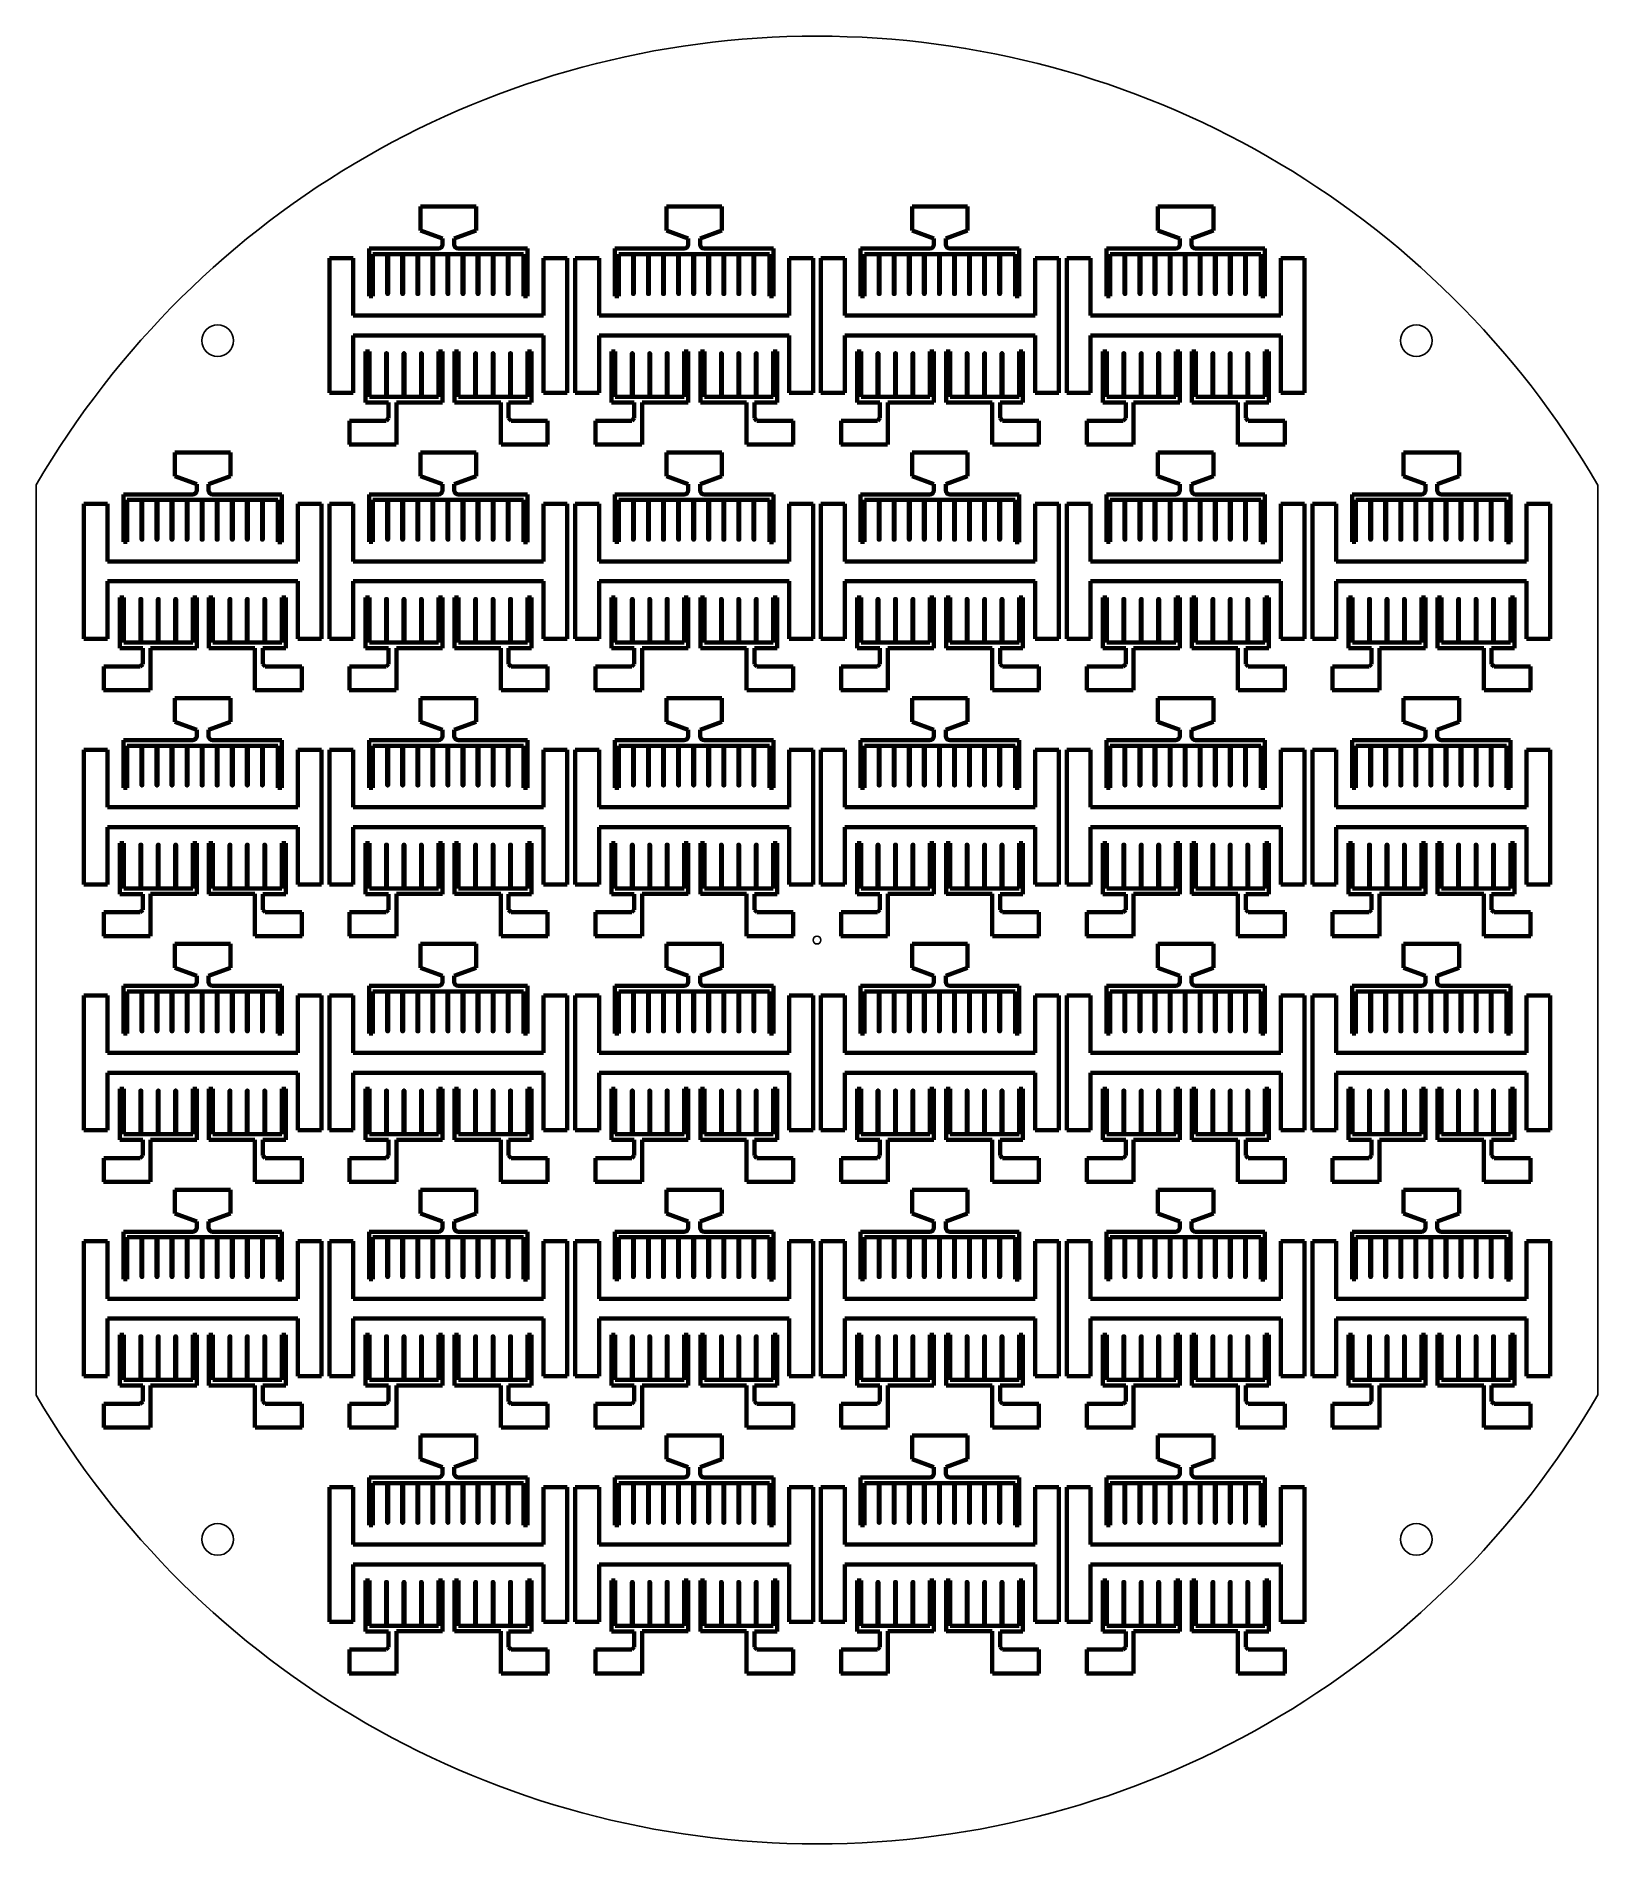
# Model space of a CAD drawing. Header units: millimetres. Extents: x 2372 to 2569, y 1689 to 1917.
import ezdxf

# ---------------------------------------------------------------- set-up
doc = ezdxf.new("R2010")
doc.units = ezdxf.units.MM
doc.layers.add('mask_hole', color=100, linetype='Continuous')
doc.layers.add('mask_outline', color=10, linetype='Continuous')
doc.layers.add('mask_stencil', color=30, linetype='Continuous', lineweight=70)

msp = doc.modelspace()

# ---------------------------------------------------------------- linework, layer by layer
at = {"layer": 'mask_hole'}
for centre, radius in [((2395.34, 1878.88), 2), ((2546.54, 1878.88), 2), ((2470.94, 1803.28), 0.5), ((2395.34, 1727.68), 2), ((2546.54, 1727.68), 2)]:
    msp.add_circle(centre, radius, dxfattribs=at)
at = {"layer": 'mask_outline'}
for p, q in [((2372.44, 1745.88), (2372.44, 1860.68)), ((2569.44, 1860.67), (2569.44, 1745.9))]:
    msp.add_line(p, q, dxfattribs=at)
for start, end in [(30.2232, 149.7686), (210.2314, 329.7768)]:
    msp.add_arc((2470.94, 1803.28), 114, start, end, dxfattribs=at)
at = {"layer": 'mask_stencil'}
for p, q in [((2427.94, 1895.78), (2420.94, 1895.78)), ((2420.94, 1895.78), (2420.94, 1892.78)), ((2427.94, 1892.78), (2427.94, 1895.78)), ((2458.94, 1895.78), (2451.94, 1895.78)), ((2451.94, 1895.78), (2451.94, 1892.78)), ((2458.94, 1892.78), (2458.94, 1895.78)), ((2489.94, 1895.78), (2482.94, 1895.78)), ((2482.94, 1895.78), (2482.94, 1892.78)), ((2489.94, 1892.78), (2489.94, 1895.78)), ((2520.94, 1895.78), (2513.94, 1895.78)), ((2513.94, 1895.78), (2513.94, 1892.78)), ((2520.94, 1892.78), (2520.94, 1895.78)), ((2420.94, 1892.78), (2423.69, 1891.78)), ((2427.94, 1892.78), (2425.19, 1891.78)), ((2451.94, 1892.78), (2454.69, 1891.78)), ((2458.94, 1892.78), (2456.19, 1891.78)), ((2482.94, 1892.78), (2485.69, 1891.78)), ((2489.94, 1892.78), (2487.19, 1891.78)), ((2513.94, 1892.78), (2516.69, 1891.78)), ((2520.94, 1892.78), (2518.19, 1891.78)), ((2423.19, 1890.49), (2414.44, 1890.49)), ((2414.44, 1890.49), (2414.44, 1884.49)), ((2423.69, 1890.94), (2423.69, 1891.78)), ((2425.19, 1890.93), (2425.19, 1891.78)), ((2434.44, 1890.49), (2425.69, 1890.49)), ((2434.44, 1890.49), (2434.44, 1884.48)), ((2454.19, 1890.49), (2445.44, 1890.49)), ((2445.44, 1890.49), (2445.44, 1884.49)), ((2454.69, 1890.94), (2454.69, 1891.78)), ((2456.19, 1890.93), (2456.19, 1891.78)), ((2465.44, 1890.49), (2456.69, 1890.49)), ((2465.44, 1890.49), (2465.44, 1884.48)), ((2485.19, 1890.49), (2476.44, 1890.49)), ((2476.44, 1890.49), (2476.44, 1884.49)), ((2485.69, 1890.94), (2485.69, 1891.78)), ((2487.19, 1890.93), (2487.19, 1891.78)), ((2496.44, 1890.49), (2487.69, 1890.49)), ((2496.44, 1890.49), (2496.44, 1884.48)), ((2516.19, 1890.49), (2507.44, 1890.49)), ((2507.44, 1890.49), (2507.44, 1884.49)), ((2516.69, 1890.94), (2516.69, 1891.78)), ((2518.19, 1890.93), (2518.19, 1891.78)), ((2527.44, 1890.49), (2518.69, 1890.49)), ((2527.44, 1890.49), (2527.44, 1884.48)), ((2409.44, 1889.28), (2412.44, 1889.28)), ((2409.44, 1872.28), (2409.44, 1889.28)), ((2412.44, 1889.28), (2412.44, 1882.03)), ((2433.93, 1889.78), (2414.93, 1889.78)), ((2414.93, 1889.78), (2414.93, 1884.49)), ((2433.93, 1889.78), (2433.93, 1884.49)), ((2436.44, 1882.03), (2436.44, 1889.28)), ((2436.44, 1889.28), (2439.44, 1889.28)), ((2439.44, 1889.28), (2439.44, 1872.28)), ((2440.44, 1889.28), (2443.44, 1889.28)), ((2440.44, 1872.28), (2440.44, 1889.28)), ((2443.44, 1889.28), (2443.44, 1882.03)), ((2464.93, 1889.78), (2445.93, 1889.78)), ((2445.93, 1889.78), (2445.93, 1884.49)), ((2464.93, 1889.78), (2464.93, 1884.49)), ((2467.44, 1882.03), (2467.44, 1889.28)), ((2467.44, 1889.28), (2470.44, 1889.28)), ((2470.44, 1889.28), (2470.44, 1872.28)), ((2471.44, 1889.28), (2474.44, 1889.28)), ((2471.44, 1872.28), (2471.44, 1889.28)), ((2474.44, 1889.28), (2474.44, 1882.03)), ((2495.93, 1889.78), (2476.93, 1889.78)), ((2476.93, 1889.78), (2476.93, 1884.49)), ((2495.93, 1889.78), (2495.93, 1884.49)), ((2498.44, 1882.03), (2498.44, 1889.28)), ((2498.44, 1889.28), (2501.44, 1889.28)), ((2501.44, 1889.28), (2501.44, 1872.28)), ((2502.44, 1889.28), (2505.44, 1889.28)), ((2502.44, 1872.28), (2502.44, 1889.28)), ((2505.44, 1889.28), (2505.44, 1882.03)), ((2526.93, 1889.78), (2507.93, 1889.78)), ((2507.93, 1889.78), (2507.93, 1884.49)), ((2526.93, 1889.78), (2526.93, 1884.49)), ((2529.44, 1882.03), (2529.44, 1889.28)), ((2529.44, 1889.28), (2532.44, 1889.28)), ((2532.44, 1889.28), (2532.44, 1872.28)), ((2414.93, 1884.49), (2414.44, 1884.49)), ((2434.44, 1884.48), (2433.93, 1884.48)), ((2445.93, 1884.49), (2445.44, 1884.49)), ((2465.44, 1884.48), (2464.93, 1884.48)), ((2476.93, 1884.49), (2476.44, 1884.49)), ((2496.44, 1884.48), (2495.93, 1884.48)), ((2507.93, 1884.49), (2507.44, 1884.49)), ((2527.44, 1884.48), (2526.93, 1884.48)), ((2412.44, 1882.03), (2436.44, 1882.03)), ((2443.44, 1882.03), (2467.44, 1882.03)), ((2474.44, 1882.03), (2498.44, 1882.03)), ((2505.44, 1882.03), (2529.44, 1882.03)), ((2436.44, 1879.53), (2412.44, 1879.53)), ((2412.44, 1879.53), (2412.44, 1872.28)), ((2436.44, 1872.28), (2436.44, 1879.53)), ((2467.44, 1879.53), (2443.44, 1879.53)), ((2443.44, 1879.53), (2443.44, 1872.28)), ((2467.44, 1872.28), (2467.44, 1879.53)), ((2498.44, 1879.53), (2474.44, 1879.53)), ((2474.44, 1879.53), (2474.44, 1872.28)), ((2498.44, 1872.28), (2498.44, 1879.53)), ((2529.44, 1879.53), (2505.44, 1879.53)), ((2505.44, 1879.53), (2505.44, 1872.28)), ((2529.44, 1872.28), (2529.44, 1879.53)), ((2414, 1871.08), (2414, 1877.49)), ((2414.49, 1877.49), (2414, 1877.49)), ((2414.49, 1871.79), (2414.49, 1877.49)), ((2423.19, 1871.79), (2423.19, 1877.49)), ((2423.69, 1877.49), (2423.19, 1877.49)), ((2423.69, 1871.08), (2423.69, 1877.49)), ((2425.23, 1871.08), (2425.23, 1877.49)), ((2425.23, 1877.49), (2425.73, 1877.49)), ((2425.73, 1871.79), (2425.73, 1877.49)), ((2434.43, 1871.79), (2434.43, 1877.49)), ((2434.43, 1877.49), (2434.92, 1877.49)), ((2434.92, 1871.08), (2434.92, 1877.49)), ((2445, 1871.08), (2445, 1877.49)), ((2445.49, 1877.49), (2445, 1877.49)), ((2445.49, 1871.79), (2445.49, 1877.49)), ((2454.19, 1871.79), (2454.19, 1877.49)), ((2454.69, 1877.49), (2454.19, 1877.49)), ((2454.69, 1871.08), (2454.69, 1877.49)), ((2456.23, 1871.08), (2456.23, 1877.49)), ((2456.23, 1877.49), (2456.73, 1877.49)), ((2456.73, 1871.79), (2456.73, 1877.49)), ((2465.43, 1871.79), (2465.43, 1877.49)), ((2465.43, 1877.49), (2465.92, 1877.49)), ((2465.92, 1871.08), (2465.92, 1877.49)), ((2476, 1871.08), (2476, 1877.49)), ((2476.49, 1877.49), (2476, 1877.49)), ((2476.49, 1871.79), (2476.49, 1877.49)), ((2485.19, 1871.79), (2485.19, 1877.49)), ((2485.69, 1877.49), (2485.19, 1877.49)), ((2485.69, 1871.08), (2485.69, 1877.49)), ((2487.23, 1871.08), (2487.23, 1877.49)), ((2487.23, 1877.49), (2487.73, 1877.49)), ((2487.73, 1871.79), (2487.73, 1877.49)), ((2496.43, 1871.79), (2496.43, 1877.49)), ((2496.43, 1877.49), (2496.92, 1877.49)), ((2496.92, 1871.08), (2496.92, 1877.49)), ((2507, 1871.08), (2507, 1877.49)), ((2507.49, 1877.49), (2507, 1877.49)), ((2507.49, 1871.79), (2507.49, 1877.49)), ((2516.19, 1871.79), (2516.19, 1877.49)), ((2516.69, 1877.49), (2516.19, 1877.49)), ((2516.69, 1871.08), (2516.69, 1877.49)), ((2518.23, 1871.08), (2518.23, 1877.49)), ((2518.23, 1877.49), (2518.73, 1877.49)), ((2518.73, 1871.79), (2518.73, 1877.49)), ((2527.43, 1871.79), (2527.43, 1877.49)), ((2527.43, 1877.49), (2527.92, 1877.49)), ((2527.92, 1871.08), (2527.92, 1877.49)), ((2412.44, 1872.28), (2409.44, 1872.28)), ((2439.44, 1872.28), (2436.44, 1872.28)), ((2443.44, 1872.28), (2440.44, 1872.28)), ((2470.44, 1872.28), (2467.44, 1872.28)), ((2474.44, 1872.28), (2471.44, 1872.28)), ((2501.44, 1872.28), (2498.44, 1872.28)), ((2505.44, 1872.28), (2502.44, 1872.28)), ((2532.44, 1872.28), (2529.44, 1872.28)), ((2416.88, 1871.08), (2414, 1871.08)), ((2423.19, 1871.79), (2414.49, 1871.79)), ((2416.88, 1871.08), (2416.88, 1869.09)), ((2417.88, 1871.09), (2417.88, 1865.78)), ((2423.69, 1871.09), (2417.88, 1871.09)), ((2425.23, 1871.09), (2431.04, 1871.09)), ((2425.73, 1871.79), (2434.43, 1871.79)), ((2431.04, 1871.09), (2431.04, 1865.78)), ((2432.04, 1871.08), (2432.04, 1869.09)), ((2432.04, 1871.08), (2434.92, 1871.08)), ((2447.88, 1871.08), (2445, 1871.08)), ((2454.19, 1871.79), (2445.49, 1871.79)), ((2447.88, 1871.08), (2447.88, 1869.09)), ((2448.88, 1871.09), (2448.88, 1865.78)), ((2454.69, 1871.09), (2448.88, 1871.09)), ((2456.23, 1871.09), (2462.04, 1871.09)), ((2456.73, 1871.79), (2465.43, 1871.79)), ((2462.04, 1871.09), (2462.04, 1865.78)), ((2463.04, 1871.08), (2463.04, 1869.09)), ((2463.04, 1871.08), (2465.92, 1871.08)), ((2478.88, 1871.08), (2476, 1871.08)), ((2485.19, 1871.79), (2476.49, 1871.79)), ((2478.88, 1871.08), (2478.88, 1869.09)), ((2479.88, 1871.09), (2479.88, 1865.78)), ((2485.69, 1871.09), (2479.88, 1871.09)), ((2487.23, 1871.09), (2493.04, 1871.09)), ((2487.73, 1871.79), (2496.43, 1871.79)), ((2493.04, 1871.09), (2493.04, 1865.78)), ((2494.04, 1871.08), (2494.04, 1869.09)), ((2494.04, 1871.08), (2496.92, 1871.08)), ((2509.88, 1871.08), (2507, 1871.08)), ((2516.19, 1871.79), (2507.49, 1871.79)), ((2509.88, 1871.08), (2509.88, 1869.09)), ((2510.88, 1871.09), (2510.88, 1865.78)), ((2516.69, 1871.09), (2510.88, 1871.09)), ((2518.23, 1871.09), (2524.04, 1871.09)), ((2518.73, 1871.79), (2527.43, 1871.79)), ((2524.04, 1871.09), (2524.04, 1865.78)), ((2525.04, 1871.08), (2525.04, 1869.09)), ((2525.04, 1871.08), (2527.92, 1871.08)), ((2411.98, 1868.78), (2411.98, 1865.78)), ((2411.98, 1868.78), (2416.58, 1868.78)), ((2416.88, 1869.09), (2416.58, 1868.78)), ((2432.04, 1869.09), (2432.34, 1868.78)), ((2436.94, 1868.78), (2432.34, 1868.78)), ((2436.94, 1868.78), (2436.94, 1865.78)), ((2442.98, 1868.78), (2442.98, 1865.78)), ((2442.98, 1868.78), (2447.58, 1868.78)), ((2447.88, 1869.09), (2447.58, 1868.78)), ((2463.04, 1869.09), (2463.34, 1868.78)), ((2467.94, 1868.78), (2463.34, 1868.78)), ((2467.94, 1868.78), (2467.94, 1865.78)), ((2473.98, 1868.78), (2473.98, 1865.78)), ((2473.98, 1868.78), (2478.58, 1868.78)), ((2478.88, 1869.09), (2478.58, 1868.78)), ((2494.04, 1869.09), (2494.34, 1868.78)), ((2498.94, 1868.78), (2494.34, 1868.78)), ((2498.94, 1868.78), (2498.94, 1865.78)), ((2504.98, 1868.78), (2504.98, 1865.78)), ((2504.98, 1868.78), (2509.58, 1868.78)), ((2509.88, 1869.09), (2509.58, 1868.78)), ((2525.04, 1869.09), (2525.34, 1868.78)), ((2529.94, 1868.78), (2525.34, 1868.78)), ((2529.94, 1868.78), (2529.94, 1865.78)), ((2417.84, 1865.78), (2411.94, 1865.78)), ((2431.08, 1865.78), (2436.98, 1865.78)), ((2448.84, 1865.78), (2442.94, 1865.78)), ((2462.08, 1865.78), (2467.98, 1865.78)), ((2479.84, 1865.78), (2473.94, 1865.78)), ((2493.08, 1865.78), (2498.98, 1865.78)), ((2510.84, 1865.78), (2504.94, 1865.78)), ((2524.08, 1865.78), (2529.98, 1865.78)), ((2396.94, 1864.78), (2389.94, 1864.78)), ((2389.94, 1864.78), (2389.94, 1861.78)), ((2396.94, 1861.78), (2396.94, 1864.78)), ((2427.94, 1864.78), (2420.94, 1864.78)), ((2420.94, 1864.78), (2420.94, 1861.78)), ((2427.94, 1861.78), (2427.94, 1864.78)), ((2458.94, 1864.78), (2451.94, 1864.78)), ((2451.94, 1864.78), (2451.94, 1861.78)), ((2458.94, 1861.78), (2458.94, 1864.78)), ((2489.94, 1864.78), (2482.94, 1864.78)), ((2482.94, 1864.78), (2482.94, 1861.78)), ((2489.94, 1861.78), (2489.94, 1864.78)), ((2520.94, 1864.78), (2513.94, 1864.78)), ((2513.94, 1864.78), (2513.94, 1861.78)), ((2520.94, 1861.78), (2520.94, 1864.78)), ((2551.94, 1864.78), (2544.94, 1864.78)), ((2544.94, 1864.78), (2544.94, 1861.78)), ((2551.94, 1861.78), (2551.94, 1864.78)), ((2389.94, 1861.78), (2392.69, 1860.78)), ((2392.69, 1859.94), (2392.69, 1860.78)), ((2396.94, 1861.78), (2394.19, 1860.78)), ((2394.19, 1859.93), (2394.19, 1860.78)), ((2420.94, 1861.78), (2423.69, 1860.78)), ((2423.69, 1859.94), (2423.69, 1860.78)), ((2427.94, 1861.78), (2425.19, 1860.78)), ((2425.19, 1859.93), (2425.19, 1860.78)), ((2451.94, 1861.78), (2454.69, 1860.78)), ((2454.69, 1859.94), (2454.69, 1860.78)), ((2458.94, 1861.78), (2456.19, 1860.78)), ((2456.19, 1859.93), (2456.19, 1860.78)), ((2482.94, 1861.78), (2485.69, 1860.78)), ((2485.69, 1859.94), (2485.69, 1860.78)), ((2489.94, 1861.78), (2487.19, 1860.78)), ((2487.19, 1859.93), (2487.19, 1860.78)), ((2513.94, 1861.78), (2516.69, 1860.78)), ((2516.69, 1859.94), (2516.69, 1860.78)), ((2520.94, 1861.78), (2518.19, 1860.78)), ((2518.19, 1859.93), (2518.19, 1860.78)), ((2544.94, 1861.78), (2547.69, 1860.78)), ((2547.69, 1859.94), (2547.69, 1860.78)), ((2551.94, 1861.78), (2549.19, 1860.78)), ((2549.19, 1859.93), (2549.19, 1860.78)), ((2378.44, 1858.28), (2381.44, 1858.28)), ((2378.44, 1841.28), (2378.44, 1858.28)), ((2381.44, 1858.28), (2381.44, 1851.03)), ((2392.19, 1859.49), (2383.44, 1859.49)), ((2383.44, 1859.49), (2383.44, 1853.49)), ((2402.93, 1858.78), (2383.93, 1858.78)), ((2383.93, 1858.78), (2383.93, 1853.49)), ((2403.44, 1859.49), (2394.69, 1859.49)), ((2402.93, 1858.78), (2402.93, 1853.49)), ((2403.44, 1859.49), (2403.44, 1853.48)), ((2405.44, 1851.03), (2405.44, 1858.28)), ((2405.44, 1858.28), (2408.44, 1858.28)), ((2408.44, 1858.28), (2408.44, 1841.28)), ((2409.44, 1858.28), (2412.44, 1858.28)), ((2409.44, 1841.28), (2409.44, 1858.28)), ((2412.44, 1858.28), (2412.44, 1851.03)), ((2423.19, 1859.49), (2414.44, 1859.49)), ((2414.44, 1859.49), (2414.44, 1853.49)), ((2433.93, 1858.78), (2414.93, 1858.78)), ((2414.93, 1858.78), (2414.93, 1853.49)), ((2434.44, 1859.49), (2425.69, 1859.49)), ((2433.93, 1858.78), (2433.93, 1853.49)), ((2434.44, 1859.49), (2434.44, 1853.48)), ((2436.44, 1851.03), (2436.44, 1858.28)), ((2436.44, 1858.28), (2439.44, 1858.28)), ((2439.44, 1858.28), (2439.44, 1841.28)), ((2440.44, 1858.28), (2443.44, 1858.28)), ((2440.44, 1841.28), (2440.44, 1858.28)), ((2443.44, 1858.28), (2443.44, 1851.03)), ((2454.19, 1859.49), (2445.44, 1859.49)), ((2445.44, 1859.49), (2445.44, 1853.49)), ((2464.93, 1858.78), (2445.93, 1858.78)), ((2445.93, 1858.78), (2445.93, 1853.49)), ((2465.44, 1859.49), (2456.69, 1859.49)), ((2464.93, 1858.78), (2464.93, 1853.49)), ((2465.44, 1859.49), (2465.44, 1853.48)), ((2467.44, 1851.03), (2467.44, 1858.28)), ((2467.44, 1858.28), (2470.44, 1858.28)), ((2470.44, 1858.28), (2470.44, 1841.28)), ((2471.44, 1858.28), (2474.44, 1858.28)), ((2471.44, 1841.28), (2471.44, 1858.28)), ((2474.44, 1858.28), (2474.44, 1851.03)), ((2485.19, 1859.49), (2476.44, 1859.49)), ((2476.44, 1859.49), (2476.44, 1853.49)), ((2495.93, 1858.78), (2476.93, 1858.78)), ((2476.93, 1858.78), (2476.93, 1853.49)), ((2496.44, 1859.49), (2487.69, 1859.49)), ((2495.93, 1858.78), (2495.93, 1853.49)), ((2496.44, 1859.49), (2496.44, 1853.48)), ((2498.44, 1851.03), (2498.44, 1858.28)), ((2498.44, 1858.28), (2501.44, 1858.28)), ((2501.44, 1858.28), (2501.44, 1841.28)), ((2502.44, 1858.28), (2505.44, 1858.28)), ((2502.44, 1841.28), (2502.44, 1858.28)), ((2505.44, 1858.28), (2505.44, 1851.03)), ((2516.19, 1859.49), (2507.44, 1859.49)), ((2507.44, 1859.49), (2507.44, 1853.49)), ((2526.93, 1858.78), (2507.93, 1858.78)), ((2507.93, 1858.78), (2507.93, 1853.49)), ((2527.44, 1859.49), (2518.69, 1859.49)), ((2526.93, 1858.78), (2526.93, 1853.49)), ((2527.44, 1859.49), (2527.44, 1853.48)), ((2529.44, 1851.03), (2529.44, 1858.28)), ((2529.44, 1858.28), (2532.44, 1858.28)), ((2532.44, 1858.28), (2532.44, 1841.28)), ((2533.44, 1858.28), (2536.44, 1858.28)), ((2533.44, 1841.28), (2533.44, 1858.28)), ((2536.44, 1858.28), (2536.44, 1851.03)), ((2547.19, 1859.49), (2538.44, 1859.49)), ((2538.44, 1859.49), (2538.44, 1853.49)), ((2557.93, 1858.78), (2538.93, 1858.78)), ((2538.93, 1858.78), (2538.93, 1853.49)), ((2558.44, 1859.49), (2549.69, 1859.49)), ((2557.93, 1858.78), (2557.93, 1853.49)), ((2558.44, 1859.49), (2558.44, 1853.48)), ((2560.44, 1851.03), (2560.44, 1858.28)), ((2560.44, 1858.28), (2563.44, 1858.28)), ((2563.44, 1858.28), (2563.44, 1841.28)), ((2383.93, 1853.49), (2383.44, 1853.49)), ((2403.44, 1853.48), (2402.93, 1853.48)), ((2414.93, 1853.49), (2414.44, 1853.49)), ((2434.44, 1853.48), (2433.93, 1853.48)), ((2445.93, 1853.49), (2445.44, 1853.49)), ((2465.44, 1853.48), (2464.93, 1853.48)), ((2476.93, 1853.49), (2476.44, 1853.49)), ((2496.44, 1853.48), (2495.93, 1853.48)), ((2507.93, 1853.49), (2507.44, 1853.49)), ((2527.44, 1853.48), (2526.93, 1853.48)), ((2538.93, 1853.49), (2538.44, 1853.49)), ((2558.44, 1853.48), (2557.93, 1853.48)), ((2381.44, 1851.03), (2405.44, 1851.03)), ((2412.44, 1851.03), (2436.44, 1851.03)), ((2443.44, 1851.03), (2467.44, 1851.03)), ((2474.44, 1851.03), (2498.44, 1851.03)), ((2505.44, 1851.03), (2529.44, 1851.03)), ((2536.44, 1851.03), (2560.44, 1851.03)), ((2405.44, 1848.53), (2381.44, 1848.53)), ((2381.44, 1848.53), (2381.44, 1841.28)), ((2405.44, 1841.28), (2405.44, 1848.53)), ((2436.44, 1848.53), (2412.44, 1848.53)), ((2412.44, 1848.53), (2412.44, 1841.28)), ((2436.44, 1841.28), (2436.44, 1848.53)), ((2467.44, 1848.53), (2443.44, 1848.53)), ((2443.44, 1848.53), (2443.44, 1841.28)), ((2467.44, 1841.28), (2467.44, 1848.53)), ((2498.44, 1848.53), (2474.44, 1848.53)), ((2474.44, 1848.53), (2474.44, 1841.28)), ((2498.44, 1841.28), (2498.44, 1848.53)), ((2529.44, 1848.53), (2505.44, 1848.53)), ((2505.44, 1848.53), (2505.44, 1841.28)), ((2529.44, 1841.28), (2529.44, 1848.53)), ((2560.44, 1848.53), (2536.44, 1848.53)), ((2536.44, 1848.53), (2536.44, 1841.28)), ((2560.44, 1841.28), (2560.44, 1848.53)), ((2383, 1840.08), (2383, 1846.49)), ((2383.49, 1846.49), (2383, 1846.49)), ((2383.49, 1840.79), (2383.49, 1846.49)), ((2392.19, 1840.79), (2392.19, 1846.49)), ((2392.69, 1846.49), (2392.19, 1846.49)), ((2392.69, 1840.08), (2392.69, 1846.49)), ((2394.23, 1840.08), (2394.23, 1846.49)), ((2394.23, 1846.49), (2394.73, 1846.49)), ((2394.73, 1840.79), (2394.73, 1846.49)), ((2403.43, 1840.79), (2403.43, 1846.49)), ((2403.43, 1846.49), (2403.92, 1846.49)), ((2403.92, 1840.08), (2403.92, 1846.49)), ((2414, 1840.08), (2414, 1846.49)), ((2414.49, 1846.49), (2414, 1846.49)), ((2414.49, 1840.79), (2414.49, 1846.49)), ((2423.19, 1840.79), (2423.19, 1846.49)), ((2423.69, 1846.49), (2423.19, 1846.49)), ((2423.69, 1840.08), (2423.69, 1846.49)), ((2425.23, 1840.08), (2425.23, 1846.49)), ((2425.23, 1846.49), (2425.73, 1846.49)), ((2425.73, 1840.79), (2425.73, 1846.49)), ((2434.43, 1840.79), (2434.43, 1846.49)), ((2434.43, 1846.49), (2434.92, 1846.49)), ((2434.92, 1840.08), (2434.92, 1846.49)), ((2445, 1840.08), (2445, 1846.49)), ((2445.49, 1846.49), (2445, 1846.49)), ((2445.49, 1840.79), (2445.49, 1846.49)), ((2454.19, 1840.79), (2454.19, 1846.49)), ((2454.69, 1846.49), (2454.19, 1846.49)), ((2454.69, 1840.08), (2454.69, 1846.49)), ((2456.23, 1840.08), (2456.23, 1846.49)), ((2456.23, 1846.49), (2456.73, 1846.49)), ((2456.73, 1840.79), (2456.73, 1846.49)), ((2465.43, 1840.79), (2465.43, 1846.49)), ((2465.43, 1846.49), (2465.92, 1846.49)), ((2465.92, 1840.08), (2465.92, 1846.49)), ((2476, 1840.08), (2476, 1846.49)), ((2476.49, 1846.49), (2476, 1846.49)), ((2476.49, 1840.79), (2476.49, 1846.49)), ((2485.19, 1840.79), (2485.19, 1846.49)), ((2485.69, 1846.49), (2485.19, 1846.49)), ((2485.69, 1840.08), (2485.69, 1846.49)), ((2487.23, 1840.08), (2487.23, 1846.49)), ((2487.23, 1846.49), (2487.73, 1846.49)), ((2487.73, 1840.79), (2487.73, 1846.49)), ((2496.43, 1840.79), (2496.43, 1846.49)), ((2496.43, 1846.49), (2496.92, 1846.49)), ((2496.92, 1840.08), (2496.92, 1846.49)), ((2507, 1840.08), (2507, 1846.49)), ((2507.49, 1846.49), (2507, 1846.49)), ((2507.49, 1840.79), (2507.49, 1846.49)), ((2516.19, 1840.79), (2516.19, 1846.49)), ((2516.69, 1846.49), (2516.19, 1846.49)), ((2516.69, 1840.08), (2516.69, 1846.49)), ((2518.23, 1840.08), (2518.23, 1846.49)), ((2518.23, 1846.49), (2518.73, 1846.49)), ((2518.73, 1840.79), (2518.73, 1846.49)), ((2527.43, 1840.79), (2527.43, 1846.49)), ((2527.43, 1846.49), (2527.92, 1846.49)), ((2527.92, 1840.08), (2527.92, 1846.49)), ((2538, 1840.08), (2538, 1846.49)), ((2538.49, 1846.49), (2538, 1846.49)), ((2538.49, 1840.79), (2538.49, 1846.49)), ((2547.19, 1840.79), (2547.19, 1846.49)), ((2547.69, 1846.49), (2547.19, 1846.49)), ((2547.69, 1840.08), (2547.69, 1846.49)), ((2549.23, 1840.08), (2549.23, 1846.49)), ((2549.23, 1846.49), (2549.73, 1846.49)), ((2549.73, 1840.79), (2549.73, 1846.49)), ((2558.43, 1840.79), (2558.43, 1846.49)), ((2558.43, 1846.49), (2558.92, 1846.49)), ((2558.92, 1840.08), (2558.92, 1846.49)), ((2381.44, 1841.28), (2378.44, 1841.28)), ((2385.88, 1840.08), (2383, 1840.08)), ((2392.19, 1840.79), (2383.49, 1840.79)), ((2385.88, 1840.08), (2385.88, 1838.09)), ((2386.88, 1840.09), (2386.88, 1834.78)), ((2392.69, 1840.09), (2386.88, 1840.09)), ((2394.23, 1840.09), (2400.04, 1840.09)), ((2394.73, 1840.79), (2403.43, 1840.79)), ((2400.04, 1840.09), (2400.04, 1834.78)), ((2401.04, 1840.08), (2401.04, 1838.09)), ((2401.04, 1840.08), (2403.92, 1840.08)), ((2408.44, 1841.28), (2405.44, 1841.28)), ((2412.44, 1841.28), (2409.44, 1841.28)), ((2416.88, 1840.08), (2414, 1840.08)), ((2423.19, 1840.79), (2414.49, 1840.79)), ((2416.88, 1840.08), (2416.88, 1838.09)), ((2417.88, 1840.09), (2417.88, 1834.78)), ((2423.69, 1840.09), (2417.88, 1840.09)), ((2425.23, 1840.09), (2431.04, 1840.09)), ((2425.73, 1840.79), (2434.43, 1840.79)), ((2431.04, 1840.09), (2431.04, 1834.78)), ((2432.04, 1840.08), (2432.04, 1838.09)), ((2432.04, 1840.08), (2434.92, 1840.08)), ((2439.44, 1841.28), (2436.44, 1841.28)), ((2443.44, 1841.28), (2440.44, 1841.28)), ((2447.88, 1840.08), (2445, 1840.08)), ((2454.19, 1840.79), (2445.49, 1840.79)), ((2447.88, 1840.08), (2447.88, 1838.09)), ((2448.88, 1840.09), (2448.88, 1834.78)), ((2454.69, 1840.09), (2448.88, 1840.09)), ((2456.23, 1840.09), (2462.04, 1840.09)), ((2456.73, 1840.79), (2465.43, 1840.79)), ((2462.04, 1840.09), (2462.04, 1834.78)), ((2463.04, 1840.08), (2463.04, 1838.09)), ((2463.04, 1840.08), (2465.92, 1840.08)), ((2470.44, 1841.28), (2467.44, 1841.28)), ((2474.44, 1841.28), (2471.44, 1841.28)), ((2478.88, 1840.08), (2476, 1840.08)), ((2485.19, 1840.79), (2476.49, 1840.79)), ((2478.88, 1840.08), (2478.88, 1838.09)), ((2479.88, 1840.09), (2479.88, 1834.78)), ((2485.69, 1840.09), (2479.88, 1840.09)), ((2487.23, 1840.09), (2493.04, 1840.09)), ((2487.73, 1840.79), (2496.43, 1840.79)), ((2493.04, 1840.09), (2493.04, 1834.78)), ((2494.04, 1840.08), (2494.04, 1838.09)), ((2494.04, 1840.08), (2496.92, 1840.08)), ((2501.44, 1841.28), (2498.44, 1841.28)), ((2505.44, 1841.28), (2502.44, 1841.28)), ((2509.88, 1840.08), (2507, 1840.08)), ((2516.19, 1840.79), (2507.49, 1840.79)), ((2509.88, 1840.08), (2509.88, 1838.09)), ((2510.88, 1840.09), (2510.88, 1834.78)), ((2516.69, 1840.09), (2510.88, 1840.09)), ((2518.23, 1840.09), (2524.04, 1840.09)), ((2518.73, 1840.79), (2527.43, 1840.79)), ((2524.04, 1840.09), (2524.04, 1834.78)), ((2525.04, 1840.08), (2525.04, 1838.09)), ((2525.04, 1840.08), (2527.92, 1840.08)), ((2532.44, 1841.28), (2529.44, 1841.28)), ((2536.44, 1841.28), (2533.44, 1841.28)), ((2540.88, 1840.08), (2538, 1840.08)), ((2547.19, 1840.79), (2538.49, 1840.79)), ((2540.88, 1840.08), (2540.88, 1838.09)), ((2541.88, 1840.09), (2541.88, 1834.78)), ((2547.69, 1840.09), (2541.88, 1840.09)), ((2549.23, 1840.09), (2555.04, 1840.09)), ((2549.73, 1840.79), (2558.43, 1840.79)), ((2555.04, 1840.09), (2555.04, 1834.78)), ((2556.04, 1840.08), (2556.04, 1838.09)), ((2556.04, 1840.08), (2558.92, 1840.08)), ((2563.44, 1841.28), (2560.44, 1841.28)), ((2380.98, 1837.78), (2380.98, 1834.78)), ((2380.98, 1837.78), (2385.58, 1837.78)), ((2385.88, 1838.09), (2385.58, 1837.78)), ((2401.04, 1838.09), (2401.34, 1837.78)), ((2405.94, 1837.78), (2401.34, 1837.78)), ((2405.94, 1837.78), (2405.94, 1834.78)), ((2411.98, 1837.78), (2411.98, 1834.78)), ((2411.98, 1837.78), (2416.58, 1837.78)), ((2416.88, 1838.09), (2416.58, 1837.78)), ((2432.04, 1838.09), (2432.34, 1837.78)), ((2436.94, 1837.78), (2432.34, 1837.78)), ((2436.94, 1837.78), (2436.94, 1834.78)), ((2442.98, 1837.78), (2442.98, 1834.78)), ((2442.98, 1837.78), (2447.58, 1837.78)), ((2447.88, 1838.09), (2447.58, 1837.78)), ((2463.04, 1838.09), (2463.34, 1837.78)), ((2467.94, 1837.78), (2463.34, 1837.78)), ((2467.94, 1837.78), (2467.94, 1834.78)), ((2473.98, 1837.78), (2473.98, 1834.78)), ((2473.98, 1837.78), (2478.58, 1837.78)), ((2478.88, 1838.09), (2478.58, 1837.78)), ((2494.04, 1838.09), (2494.34, 1837.78)), ((2498.94, 1837.78), (2494.34, 1837.78)), ((2498.94, 1837.78), (2498.94, 1834.78)), ((2504.98, 1837.78), (2504.98, 1834.78)), ((2504.98, 1837.78), (2509.58, 1837.78)), ((2509.88, 1838.09), (2509.58, 1837.78)), ((2525.04, 1838.09), (2525.34, 1837.78)), ((2529.94, 1837.78), (2525.34, 1837.78)), ((2529.94, 1837.78), (2529.94, 1834.78)), ((2535.98, 1837.78), (2535.98, 1834.78)), ((2535.98, 1837.78), (2540.58, 1837.78)), ((2540.88, 1838.09), (2540.58, 1837.78)), ((2556.04, 1838.09), (2556.34, 1837.78)), ((2560.94, 1837.78), (2556.34, 1837.78)), ((2560.94, 1837.78), (2560.94, 1834.78)), ((2386.84, 1834.78), (2380.94, 1834.78)), ((2396.94, 1833.78), (2389.94, 1833.78)), ((2389.94, 1833.78), (2389.94, 1830.78)), ((2396.94, 1830.78), (2396.94, 1833.78)), ((2400.08, 1834.78), (2405.98, 1834.78)), ((2417.84, 1834.78), (2411.94, 1834.78)), ((2427.94, 1833.78), (2420.94, 1833.78)), ((2420.94, 1833.78), (2420.94, 1830.78)), ((2427.94, 1830.78), (2427.94, 1833.78)), ((2431.08, 1834.78), (2436.98, 1834.78)), ((2448.84, 1834.78), (2442.94, 1834.78)), ((2458.94, 1833.78), (2451.94, 1833.78)), ((2451.94, 1833.78), (2451.94, 1830.78)), ((2458.94, 1830.78), (2458.94, 1833.78)), ((2462.08, 1834.78), (2467.98, 1834.78)), ((2479.84, 1834.78), (2473.94, 1834.78)), ((2489.94, 1833.78), (2482.94, 1833.78)), ((2482.94, 1833.78), (2482.94, 1830.78)), ((2489.94, 1830.78), (2489.94, 1833.78)), ((2493.08, 1834.78), (2498.98, 1834.78)), ((2510.84, 1834.78), (2504.94, 1834.78)), ((2520.94, 1833.78), (2513.94, 1833.78)), ((2513.94, 1833.78), (2513.94, 1830.78)), ((2520.94, 1830.78), (2520.94, 1833.78)), ((2524.08, 1834.78), (2529.98, 1834.78)), ((2541.84, 1834.78), (2535.94, 1834.78)), ((2551.94, 1833.78), (2544.94, 1833.78)), ((2544.94, 1833.78), (2544.94, 1830.78)), ((2551.94, 1830.78), (2551.94, 1833.78)), ((2555.08, 1834.78), (2560.98, 1834.78)), ((2389.94, 1830.78), (2392.69, 1829.78)), ((2392.69, 1828.94), (2392.69, 1829.78)), ((2396.94, 1830.78), (2394.19, 1829.78)), ((2394.19, 1828.93), (2394.19, 1829.78)), ((2420.94, 1830.78), (2423.69, 1829.78)), ((2423.69, 1828.94), (2423.69, 1829.78)), ((2427.94, 1830.78), (2425.19, 1829.78)), ((2425.19, 1828.93), (2425.19, 1829.78)), ((2451.94, 1830.78), (2454.69, 1829.78)), ((2454.69, 1828.94), (2454.69, 1829.78)), ((2458.94, 1830.78), (2456.19, 1829.78)), ((2456.19, 1828.93), (2456.19, 1829.78)), ((2482.94, 1830.78), (2485.69, 1829.78)), ((2485.69, 1828.94), (2485.69, 1829.78)), ((2489.94, 1830.78), (2487.19, 1829.78)), ((2487.19, 1828.93), (2487.19, 1829.78)), ((2513.94, 1830.78), (2516.69, 1829.78)), ((2516.69, 1828.94), (2516.69, 1829.78)), ((2520.94, 1830.78), (2518.19, 1829.78)), ((2518.19, 1828.93), (2518.19, 1829.78)), ((2544.94, 1830.78), (2547.69, 1829.78)), ((2547.69, 1828.94), (2547.69, 1829.78)), ((2551.94, 1830.78), (2549.19, 1829.78)), ((2549.19, 1828.93), (2549.19, 1829.78)), ((2378.44, 1827.28), (2381.44, 1827.28)), ((2378.44, 1810.28), (2378.44, 1827.28)), ((2381.44, 1827.28), (2381.44, 1820.03)), ((2392.19, 1828.49), (2383.44, 1828.49)), ((2383.44, 1828.49), (2383.44, 1822.49)), ((2402.93, 1827.78), (2383.93, 1827.78)), ((2383.93, 1827.78), (2383.93, 1822.49)), ((2403.44, 1828.49), (2394.69, 1828.49)), ((2402.93, 1827.78), (2402.93, 1822.49)), ((2403.44, 1828.49), (2403.44, 1822.48)), ((2405.44, 1820.03), (2405.44, 1827.28)), ((2405.44, 1827.28), (2408.44, 1827.28)), ((2408.44, 1827.28), (2408.44, 1810.28)), ((2409.44, 1827.28), (2412.44, 1827.28)), ((2409.44, 1810.28), (2409.44, 1827.28)), ((2412.44, 1827.28), (2412.44, 1820.03)), ((2423.19, 1828.49), (2414.44, 1828.49)), ((2414.44, 1828.49), (2414.44, 1822.49)), ((2433.93, 1827.78), (2414.93, 1827.78)), ((2414.93, 1827.78), (2414.93, 1822.49)), ((2434.44, 1828.49), (2425.69, 1828.49)), ((2433.93, 1827.78), (2433.93, 1822.49)), ((2434.44, 1828.49), (2434.44, 1822.48)), ((2436.44, 1820.03), (2436.44, 1827.28)), ((2436.44, 1827.28), (2439.44, 1827.28)), ((2439.44, 1827.28), (2439.44, 1810.28)), ((2440.44, 1827.28), (2443.44, 1827.28)), ((2440.44, 1810.28), (2440.44, 1827.28)), ((2443.44, 1827.28), (2443.44, 1820.03)), ((2454.19, 1828.49), (2445.44, 1828.49)), ((2445.44, 1828.49), (2445.44, 1822.49)), ((2464.93, 1827.78), (2445.93, 1827.78)), ((2445.93, 1827.78), (2445.93, 1822.49)), ((2465.44, 1828.49), (2456.69, 1828.49)), ((2464.93, 1827.78), (2464.93, 1822.49)), ((2465.44, 1828.49), (2465.44, 1822.48)), ((2467.44, 1820.03), (2467.44, 1827.28)), ((2467.44, 1827.28), (2470.44, 1827.28)), ((2470.44, 1827.28), (2470.44, 1810.28)), ((2471.44, 1827.28), (2474.44, 1827.28)), ((2471.44, 1810.28), (2471.44, 1827.28)), ((2474.44, 1827.28), (2474.44, 1820.03)), ((2485.19, 1828.49), (2476.44, 1828.49)), ((2476.44, 1828.49), (2476.44, 1822.49)), ((2495.93, 1827.78), (2476.93, 1827.78)), ((2476.93, 1827.78), (2476.93, 1822.49)), ((2496.44, 1828.49), (2487.69, 1828.49)), ((2495.93, 1827.78), (2495.93, 1822.49)), ((2496.44, 1828.49), (2496.44, 1822.48)), ((2498.44, 1820.03), (2498.44, 1827.28)), ((2498.44, 1827.28), (2501.44, 1827.28)), ((2501.44, 1827.28), (2501.44, 1810.28)), ((2502.44, 1827.28), (2505.44, 1827.28)), ((2502.44, 1810.28), (2502.44, 1827.28)), ((2505.44, 1827.28), (2505.44, 1820.03)), ((2516.19, 1828.49), (2507.44, 1828.49)), ((2507.44, 1828.49), (2507.44, 1822.49)), ((2526.93, 1827.78), (2507.93, 1827.78)), ((2507.93, 1827.78), (2507.93, 1822.49)), ((2527.44, 1828.49), (2518.69, 1828.49)), ((2526.93, 1827.78), (2526.93, 1822.49)), ((2527.44, 1828.49), (2527.44, 1822.48)), ((2529.44, 1820.03), (2529.44, 1827.28)), ((2529.44, 1827.28), (2532.44, 1827.28)), ((2532.44, 1827.28), (2532.44, 1810.28)), ((2533.44, 1827.28), (2536.44, 1827.28)), ((2533.44, 1810.28), (2533.44, 1827.28)), ((2536.44, 1827.28), (2536.44, 1820.03)), ((2547.19, 1828.49), (2538.44, 1828.49)), ((2538.44, 1828.49), (2538.44, 1822.49)), ((2557.93, 1827.78), (2538.93, 1827.78)), ((2538.93, 1827.78), (2538.93, 1822.49)), ((2558.44, 1828.49), (2549.69, 1828.49)), ((2557.93, 1827.78), (2557.93, 1822.49)), ((2558.44, 1828.49), (2558.44, 1822.48)), ((2560.44, 1820.03), (2560.44, 1827.28)), ((2560.44, 1827.28), (2563.44, 1827.28)), ((2563.44, 1827.28), (2563.44, 1810.28)), ((2383.93, 1822.49), (2383.44, 1822.49)), ((2403.44, 1822.48), (2402.93, 1822.48)), ((2414.93, 1822.49), (2414.44, 1822.49)), ((2434.44, 1822.48), (2433.93, 1822.48)), ((2445.93, 1822.49), (2445.44, 1822.49)), ((2465.44, 1822.48), (2464.93, 1822.48)), ((2476.93, 1822.49), (2476.44, 1822.49)), ((2496.44, 1822.48), (2495.93, 1822.48)), ((2507.93, 1822.49), (2507.44, 1822.49)), ((2527.44, 1822.48), (2526.93, 1822.48)), ((2538.93, 1822.49), (2538.44, 1822.49)), ((2558.44, 1822.48), (2557.93, 1822.48)), ((2381.44, 1820.03), (2405.44, 1820.03)), ((2412.44, 1820.03), (2436.44, 1820.03)), ((2443.44, 1820.03), (2467.44, 1820.03)), ((2474.44, 1820.03), (2498.44, 1820.03)), ((2505.44, 1820.03), (2529.44, 1820.03)), ((2536.44, 1820.03), (2560.44, 1820.03)), ((2405.44, 1817.53), (2381.44, 1817.53)), ((2381.44, 1817.53), (2381.44, 1810.28)), ((2405.44, 1810.28), (2405.44, 1817.53)), ((2436.44, 1817.53), (2412.44, 1817.53)), ((2412.44, 1817.53), (2412.44, 1810.28)), ((2436.44, 1810.28), (2436.44, 1817.53)), ((2467.44, 1817.53), (2443.44, 1817.53)), ((2443.44, 1817.53), (2443.44, 1810.28)), ((2467.44, 1810.28), (2467.44, 1817.53)), ((2498.44, 1817.53), (2474.44, 1817.53)), ((2474.44, 1817.53), (2474.44, 1810.28)), ((2498.44, 1810.28), (2498.44, 1817.53)), ((2529.44, 1817.53), (2505.44, 1817.53)), ((2505.44, 1817.53), (2505.44, 1810.28)), ((2529.44, 1810.28), (2529.44, 1817.53)), ((2560.44, 1817.53), (2536.44, 1817.53)), ((2536.44, 1817.53), (2536.44, 1810.28)), ((2560.44, 1810.28), (2560.44, 1817.53)), ((2383, 1809.08), (2383, 1815.49)), ((2383.49, 1815.49), (2383, 1815.49)), ((2383.49, 1809.79), (2383.49, 1815.49)), ((2392.19, 1809.79), (2392.19, 1815.49)), ((2392.69, 1815.49), (2392.19, 1815.49)), ((2392.69, 1809.08), (2392.69, 1815.49)), ((2394.23, 1809.08), (2394.23, 1815.49)), ((2394.23, 1815.49), (2394.73, 1815.49)), ((2394.73, 1809.79), (2394.73, 1815.49)), ((2403.43, 1809.79), (2403.43, 1815.49)), ((2403.43, 1815.49), (2403.92, 1815.49)), ((2403.92, 1809.08), (2403.92, 1815.49)), ((2414, 1809.08), (2414, 1815.49)), ((2414.49, 1815.49), (2414, 1815.49)), ((2414.49, 1809.79), (2414.49, 1815.49)), ((2423.19, 1809.79), (2423.19, 1815.49)), ((2423.69, 1815.49), (2423.19, 1815.49)), ((2423.69, 1809.08), (2423.69, 1815.49)), ((2425.23, 1809.08), (2425.23, 1815.49)), ((2425.23, 1815.49), (2425.73, 1815.49)), ((2425.73, 1809.79), (2425.73, 1815.49)), ((2434.43, 1809.79), (2434.43, 1815.49)), ((2434.43, 1815.49), (2434.92, 1815.49)), ((2434.92, 1809.08), (2434.92, 1815.49)), ((2445, 1809.08), (2445, 1815.49)), ((2445.49, 1815.49), (2445, 1815.49)), ((2445.49, 1809.79), (2445.49, 1815.49)), ((2454.19, 1809.79), (2454.19, 1815.49)), ((2454.69, 1815.49), (2454.19, 1815.49)), ((2454.69, 1809.08), (2454.69, 1815.49)), ((2456.23, 1809.08), (2456.23, 1815.49)), ((2456.23, 1815.49), (2456.73, 1815.49)), ((2456.73, 1809.79), (2456.73, 1815.49)), ((2465.43, 1809.79), (2465.43, 1815.49)), ((2465.43, 1815.49), (2465.92, 1815.49)), ((2465.92, 1809.08), (2465.92, 1815.49)), ((2476, 1809.08), (2476, 1815.49)), ((2476.49, 1815.49), (2476, 1815.49)), ((2476.49, 1809.79), (2476.49, 1815.49)), ((2485.19, 1809.79), (2485.19, 1815.49)), ((2485.69, 1815.49), (2485.19, 1815.49)), ((2485.69, 1809.08), (2485.69, 1815.49)), ((2487.23, 1809.08), (2487.23, 1815.49)), ((2487.23, 1815.49), (2487.73, 1815.49)), ((2487.73, 1809.79), (2487.73, 1815.49)), ((2496.43, 1809.79), (2496.43, 1815.49)), ((2496.43, 1815.49), (2496.92, 1815.49)), ((2496.92, 1809.08), (2496.92, 1815.49)), ((2507, 1809.08), (2507, 1815.49)), ((2507.49, 1815.49), (2507, 1815.49)), ((2507.49, 1809.79), (2507.49, 1815.49)), ((2516.19, 1809.79), (2516.19, 1815.49)), ((2516.69, 1815.49), (2516.19, 1815.49)), ((2516.69, 1809.08), (2516.69, 1815.49)), ((2518.23, 1809.08), (2518.23, 1815.49)), ((2518.23, 1815.49), (2518.73, 1815.49)), ((2518.73, 1809.79), (2518.73, 1815.49)), ((2527.43, 1809.79), (2527.43, 1815.49)), ((2527.43, 1815.49), (2527.92, 1815.49)), ((2527.92, 1809.08), (2527.92, 1815.49)), ((2538, 1809.08), (2538, 1815.49)), ((2538.49, 1815.49), (2538, 1815.49)), ((2538.49, 1809.79), (2538.49, 1815.49)), ((2547.19, 1809.79), (2547.19, 1815.49)), ((2547.69, 1815.49), (2547.19, 1815.49)), ((2547.69, 1809.08), (2547.69, 1815.49)), ((2549.23, 1809.08), (2549.23, 1815.49)), ((2549.23, 1815.49), (2549.73, 1815.49)), ((2549.73, 1809.79), (2549.73, 1815.49)), ((2558.43, 1809.79), (2558.43, 1815.49)), ((2558.43, 1815.49), (2558.92, 1815.49)), ((2558.92, 1809.08), (2558.92, 1815.49)), ((2381.44, 1810.28), (2378.44, 1810.28)), ((2385.88, 1809.08), (2383, 1809.08)), ((2392.19, 1809.79), (2383.49, 1809.79)), ((2385.88, 1809.08), (2385.88, 1807.09)), ((2386.88, 1809.09), (2386.88, 1803.78)), ((2392.69, 1809.09), (2386.88, 1809.09)), ((2394.23, 1809.09), (2400.04, 1809.09)), ((2394.73, 1809.79), (2403.43, 1809.79)), ((2400.04, 1809.09), (2400.04, 1803.78)), ((2401.04, 1809.08), (2401.04, 1807.09)), ((2401.04, 1809.08), (2403.92, 1809.08)), ((2408.44, 1810.28), (2405.44, 1810.28)), ((2412.44, 1810.28), (2409.44, 1810.28)), ((2416.88, 1809.08), (2414, 1809.08)), ((2423.19, 1809.79), (2414.49, 1809.79)), ((2416.88, 1809.08), (2416.88, 1807.09)), ((2417.88, 1809.09), (2417.88, 1803.78)), ((2423.69, 1809.09), (2417.88, 1809.09)), ((2425.23, 1809.09), (2431.04, 1809.09)), ((2425.73, 1809.79), (2434.43, 1809.79)), ((2431.04, 1809.09), (2431.04, 1803.78)), ((2432.04, 1809.08), (2432.04, 1807.09)), ((2432.04, 1809.08), (2434.92, 1809.08)), ((2439.44, 1810.28), (2436.44, 1810.28)), ((2443.44, 1810.28), (2440.44, 1810.28)), ((2447.88, 1809.08), (2445, 1809.08)), ((2454.19, 1809.79), (2445.49, 1809.79)), ((2447.88, 1809.08), (2447.88, 1807.09)), ((2448.88, 1809.09), (2448.88, 1803.78)), ((2454.69, 1809.09), (2448.88, 1809.09)), ((2456.23, 1809.09), (2462.04, 1809.09)), ((2456.73, 1809.79), (2465.43, 1809.79)), ((2462.04, 1809.09), (2462.04, 1803.78)), ((2463.04, 1809.08), (2463.04, 1807.09)), ((2463.04, 1809.08), (2465.92, 1809.08)), ((2470.44, 1810.28), (2467.44, 1810.28)), ((2474.44, 1810.28), (2471.44, 1810.28)), ((2478.88, 1809.08), (2476, 1809.08)), ((2485.19, 1809.79), (2476.49, 1809.79)), ((2478.88, 1809.08), (2478.88, 1807.09)), ((2479.88, 1809.09), (2479.88, 1803.78)), ((2485.69, 1809.09), (2479.88, 1809.09)), ((2487.23, 1809.09), (2493.04, 1809.09)), ((2487.73, 1809.79), (2496.43, 1809.79)), ((2493.04, 1809.09), (2493.04, 1803.78)), ((2494.04, 1809.08), (2494.04, 1807.09)), ((2494.04, 1809.08), (2496.92, 1809.08)), ((2501.44, 1810.28), (2498.44, 1810.28)), ((2505.44, 1810.28), (2502.44, 1810.28)), ((2509.88, 1809.08), (2507, 1809.08)), ((2516.19, 1809.79), (2507.49, 1809.79)), ((2509.88, 1809.08), (2509.88, 1807.09)), ((2510.88, 1809.09), (2510.88, 1803.78)), ((2516.69, 1809.09), (2510.88, 1809.09)), ((2518.23, 1809.09), (2524.04, 1809.09)), ((2518.73, 1809.79), (2527.43, 1809.79)), ((2524.04, 1809.09), (2524.04, 1803.78)), ((2525.04, 1809.08), (2525.04, 1807.09)), ((2525.04, 1809.08), (2527.92, 1809.08)), ((2532.44, 1810.28), (2529.44, 1810.28)), ((2536.44, 1810.28), (2533.44, 1810.28)), ((2540.88, 1809.08), (2538, 1809.08)), ((2547.19, 1809.79), (2538.49, 1809.79)), ((2540.88, 1809.08), (2540.88, 1807.09)), ((2541.88, 1809.09), (2541.88, 1803.78)), ((2547.69, 1809.09), (2541.88, 1809.09)), ((2549.23, 1809.09), (2555.04, 1809.09)), ((2549.73, 1809.79), (2558.43, 1809.79)), ((2555.04, 1809.09), (2555.04, 1803.78)), ((2556.04, 1809.08), (2556.04, 1807.09)), ((2556.04, 1809.08), (2558.92, 1809.08)), ((2563.44, 1810.28), (2560.44, 1810.28)), ((2380.98, 1806.78), (2380.98, 1803.78)), ((2380.98, 1806.78), (2385.58, 1806.78)), ((2385.88, 1807.09), (2385.58, 1806.78)), ((2401.04, 1807.09), (2401.34, 1806.78)), ((2405.94, 1806.78), (2401.34, 1806.78)), ((2405.94, 1806.78), (2405.94, 1803.78)), ((2411.98, 1806.78), (2411.98, 1803.78)), ((2411.98, 1806.78), (2416.58, 1806.78)), ((2416.88, 1807.09), (2416.58, 1806.78)), ((2432.04, 1807.09), (2432.34, 1806.78)), ((2436.94, 1806.78), (2432.34, 1806.78)), ((2436.94, 1806.78), (2436.94, 1803.78)), ((2442.98, 1806.78), (2442.98, 1803.78)), ((2442.98, 1806.78), (2447.58, 1806.78)), ((2447.88, 1807.09), (2447.58, 1806.78)), ((2463.04, 1807.09), (2463.34, 1806.78)), ((2467.94, 1806.78), (2463.34, 1806.78)), ((2467.94, 1806.78), (2467.94, 1803.78)), ((2473.98, 1806.78), (2473.98, 1803.78)), ((2473.98, 1806.78), (2478.58, 1806.78)), ((2478.88, 1807.09), (2478.58, 1806.78)), ((2494.04, 1807.09), (2494.34, 1806.78)), ((2498.94, 1806.78), (2494.34, 1806.78)), ((2498.94, 1806.78), (2498.94, 1803.78)), ((2504.98, 1806.78), (2504.98, 1803.78)), ((2504.98, 1806.78), (2509.58, 1806.78)), ((2509.88, 1807.09), (2509.58, 1806.78)), ((2525.04, 1807.09), (2525.34, 1806.78)), ((2529.94, 1806.78), (2525.34, 1806.78)), ((2529.94, 1806.78), (2529.94, 1803.78)), ((2535.98, 1806.78), (2535.98, 1803.78)), ((2535.98, 1806.78), (2540.58, 1806.78)), ((2540.88, 1807.09), (2540.58, 1806.78)), ((2556.04, 1807.09), (2556.34, 1806.78)), ((2560.94, 1806.78), (2556.34, 1806.78)), ((2560.94, 1806.78), (2560.94, 1803.78)), ((2386.84, 1803.78), (2380.94, 1803.78)), ((2400.08, 1803.78), (2405.98, 1803.78)), ((2417.84, 1803.78), (2411.94, 1803.78)), ((2431.08, 1803.78), (2436.98, 1803.78)), ((2448.84, 1803.78), (2442.94, 1803.78)), ((2462.08, 1803.78), (2467.98, 1803.78)), ((2479.84, 1803.78), (2473.94, 1803.78)), ((2493.08, 1803.78), (2498.98, 1803.78)), ((2510.84, 1803.78), (2504.94, 1803.78)), ((2524.08, 1803.78), (2529.98, 1803.78)), ((2541.84, 1803.78), (2535.94, 1803.78)), ((2555.08, 1803.78), (2560.98, 1803.78)), ((2396.94, 1802.78), (2389.94, 1802.78)), ((2389.94, 1802.78), (2389.94, 1799.78)), ((2396.94, 1799.78), (2396.94, 1802.78)), ((2427.94, 1802.78), (2420.94, 1802.78)), ((2420.94, 1802.78), (2420.94, 1799.78)), ((2427.94, 1799.78), (2427.94, 1802.78)), ((2458.94, 1802.78), (2451.94, 1802.78)), ((2451.94, 1802.78), (2451.94, 1799.78)), ((2458.94, 1799.78), (2458.94, 1802.78)), ((2489.94, 1802.78), (2482.94, 1802.78)), ((2482.94, 1802.78), (2482.94, 1799.78)), ((2489.94, 1799.78), (2489.94, 1802.78)), ((2520.94, 1802.78), (2513.94, 1802.78)), ((2513.94, 1802.78), (2513.94, 1799.78)), ((2520.94, 1799.78), (2520.94, 1802.78)), ((2551.94, 1802.78), (2544.94, 1802.78)), ((2544.94, 1802.78), (2544.94, 1799.78)), ((2551.94, 1799.78), (2551.94, 1802.78)), ((2389.94, 1799.78), (2392.69, 1798.78)), ((2396.94, 1799.78), (2394.19, 1798.78)), ((2420.94, 1799.78), (2423.69, 1798.78)), ((2427.94, 1799.78), (2425.19, 1798.78)), ((2451.94, 1799.78), (2454.69, 1798.78)), ((2458.94, 1799.78), (2456.19, 1798.78)), ((2482.94, 1799.78), (2485.69, 1798.78)), ((2489.94, 1799.78), (2487.19, 1798.78)), ((2513.94, 1799.78), (2516.69, 1798.78)), ((2520.94, 1799.78), (2518.19, 1798.78)), ((2544.94, 1799.78), (2547.69, 1798.78)), ((2551.94, 1799.78), (2549.19, 1798.78)), ((2392.19, 1797.49), (2383.44, 1797.49)), ((2383.44, 1797.49), (2383.44, 1791.49)), ((2402.93, 1796.78), (2383.93, 1796.78)), ((2383.93, 1796.78), (2383.93, 1791.49)), ((2392.69, 1797.94), (2392.69, 1798.78)), ((2394.19, 1797.93), (2394.19, 1798.78)), ((2403.44, 1797.49), (2394.69, 1797.49)), ((2402.93, 1796.78), (2402.93, 1791.49)), ((2403.44, 1797.49), (2403.44, 1791.48)), ((2423.19, 1797.49), (2414.44, 1797.49)), ((2414.44, 1797.49), (2414.44, 1791.49)), ((2433.93, 1796.78), (2414.93, 1796.78)), ((2414.93, 1796.78), (2414.93, 1791.49)), ((2423.69, 1797.94), (2423.69, 1798.78)), ((2425.19, 1797.93), (2425.19, 1798.78)), ((2434.44, 1797.49), (2425.69, 1797.49)), ((2433.93, 1796.78), (2433.93, 1791.49)), ((2434.44, 1797.49), (2434.44, 1791.48)), ((2454.19, 1797.49), (2445.44, 1797.49)), ((2445.44, 1797.49), (2445.44, 1791.49)), ((2464.93, 1796.78), (2445.93, 1796.78)), ((2445.93, 1796.78), (2445.93, 1791.49)), ((2454.69, 1797.94), (2454.69, 1798.78)), ((2456.19, 1797.93), (2456.19, 1798.78)), ((2465.44, 1797.49), (2456.69, 1797.49)), ((2464.93, 1796.78), (2464.93, 1791.49)), ((2465.44, 1797.49), (2465.44, 1791.48)), ((2485.19, 1797.49), (2476.44, 1797.49)), ((2476.44, 1797.49), (2476.44, 1791.49)), ((2495.93, 1796.78), (2476.93, 1796.78)), ((2476.93, 1796.78), (2476.93, 1791.49)), ((2485.69, 1797.94), (2485.69, 1798.78)), ((2487.19, 1797.93), (2487.19, 1798.78)), ((2496.44, 1797.49), (2487.69, 1797.49)), ((2495.93, 1796.78), (2495.93, 1791.49)), ((2496.44, 1797.49), (2496.44, 1791.48)), ((2516.19, 1797.49), (2507.44, 1797.49)), ((2507.44, 1797.49), (2507.44, 1791.49)), ((2526.93, 1796.78), (2507.93, 1796.78)), ((2507.93, 1796.78), (2507.93, 1791.49)), ((2516.69, 1797.94), (2516.69, 1798.78)), ((2518.19, 1797.93), (2518.19, 1798.78)), ((2527.44, 1797.49), (2518.69, 1797.49)), ((2526.93, 1796.78), (2526.93, 1791.49)), ((2527.44, 1797.49), (2527.44, 1791.48)), ((2547.19, 1797.49), (2538.44, 1797.49)), ((2538.44, 1797.49), (2538.44, 1791.49)), ((2557.93, 1796.78), (2538.93, 1796.78)), ((2538.93, 1796.78), (2538.93, 1791.49)), ((2547.69, 1797.94), (2547.69, 1798.78)), ((2549.19, 1797.93), (2549.19, 1798.78)), ((2558.44, 1797.49), (2549.69, 1797.49)), ((2557.93, 1796.78), (2557.93, 1791.49)), ((2558.44, 1797.49), (2558.44, 1791.48)), ((2378.44, 1796.28), (2381.44, 1796.28)), ((2378.44, 1779.28), (2378.44, 1796.28)), ((2381.44, 1796.28), (2381.44, 1789.03)), ((2405.44, 1789.03), (2405.44, 1796.28)), ((2405.44, 1796.28), (2408.44, 1796.28)), ((2408.44, 1796.28), (2408.44, 1779.28)), ((2409.44, 1796.28), (2412.44, 1796.28)), ((2409.44, 1779.28), (2409.44, 1796.28)), ((2412.44, 1796.28), (2412.44, 1789.03)), ((2436.44, 1789.03), (2436.44, 1796.28)), ((2436.44, 1796.28), (2439.44, 1796.28)), ((2439.44, 1796.28), (2439.44, 1779.28)), ((2440.44, 1796.28), (2443.44, 1796.28)), ((2440.44, 1779.28), (2440.44, 1796.28)), ((2443.44, 1796.28), (2443.44, 1789.03)), ((2467.44, 1789.03), (2467.44, 1796.28)), ((2467.44, 1796.28), (2470.44, 1796.28)), ((2470.44, 1796.28), (2470.44, 1779.28)), ((2471.44, 1796.28), (2474.44, 1796.28)), ((2471.44, 1779.28), (2471.44, 1796.28)), ((2474.44, 1796.28), (2474.44, 1789.03)), ((2498.44, 1789.03), (2498.44, 1796.28)), ((2498.44, 1796.28), (2501.44, 1796.28)), ((2501.44, 1796.28), (2501.44, 1779.28)), ((2502.44, 1796.28), (2505.44, 1796.28)), ((2502.44, 1779.28), (2502.44, 1796.28)), ((2505.44, 1796.28), (2505.44, 1789.03)), ((2529.44, 1789.03), (2529.44, 1796.28)), ((2529.44, 1796.28), (2532.44, 1796.28)), ((2532.44, 1796.28), (2532.44, 1779.28)), ((2533.44, 1796.28), (2536.44, 1796.28)), ((2533.44, 1779.28), (2533.44, 1796.28)), ((2536.44, 1796.28), (2536.44, 1789.03)), ((2560.44, 1789.03), (2560.44, 1796.28)), ((2560.44, 1796.28), (2563.44, 1796.28)), ((2563.44, 1796.28), (2563.44, 1779.28)), ((2383.93, 1791.49), (2383.44, 1791.49)), ((2403.44, 1791.48), (2402.93, 1791.48)), ((2414.93, 1791.49), (2414.44, 1791.49)), ((2434.44, 1791.48), (2433.93, 1791.48)), ((2445.93, 1791.49), (2445.44, 1791.49)), ((2465.44, 1791.48), (2464.93, 1791.48)), ((2476.93, 1791.49), (2476.44, 1791.49)), ((2496.44, 1791.48), (2495.93, 1791.48)), ((2507.93, 1791.49), (2507.44, 1791.49)), ((2527.44, 1791.48), (2526.93, 1791.48)), ((2538.93, 1791.49), (2538.44, 1791.49)), ((2558.44, 1791.48), (2557.93, 1791.48)), ((2381.44, 1789.03), (2405.44, 1789.03)), ((2412.44, 1789.03), (2436.44, 1789.03)), ((2443.44, 1789.03), (2467.44, 1789.03)), ((2474.44, 1789.03), (2498.44, 1789.03)), ((2505.44, 1789.03), (2529.44, 1789.03)), ((2536.44, 1789.03), (2560.44, 1789.03)), ((2405.44, 1786.53), (2381.44, 1786.53)), ((2381.44, 1786.53), (2381.44, 1779.28)), ((2405.44, 1779.28), (2405.44, 1786.53)), ((2436.44, 1786.53), (2412.44, 1786.53)), ((2412.44, 1786.53), (2412.44, 1779.28)), ((2436.44, 1779.28), (2436.44, 1786.53)), ((2467.44, 1786.53), (2443.44, 1786.53)), ((2443.44, 1786.53), (2443.44, 1779.28)), ((2467.44, 1779.28), (2467.44, 1786.53)), ((2498.44, 1786.53), (2474.44, 1786.53)), ((2474.44, 1786.53), (2474.44, 1779.28)), ((2498.44, 1779.28), (2498.44, 1786.53)), ((2529.44, 1786.53), (2505.44, 1786.53)), ((2505.44, 1786.53), (2505.44, 1779.28)), ((2529.44, 1779.28), (2529.44, 1786.53)), ((2560.44, 1786.53), (2536.44, 1786.53)), ((2536.44, 1786.53), (2536.44, 1779.28)), ((2560.44, 1779.28), (2560.44, 1786.53)), ((2383, 1778.08), (2383, 1784.49)), ((2383.49, 1784.49), (2383, 1784.49)), ((2383.49, 1778.79), (2383.49, 1784.49)), ((2392.19, 1778.79), (2392.19, 1784.49)), ((2392.69, 1784.49), (2392.19, 1784.49)), ((2392.69, 1778.08), (2392.69, 1784.49)), ((2394.23, 1778.08), (2394.23, 1784.49)), ((2394.23, 1784.49), (2394.73, 1784.49)), ((2394.73, 1778.79), (2394.73, 1784.49)), ((2403.43, 1778.79), (2403.43, 1784.49)), ((2403.43, 1784.49), (2403.92, 1784.49)), ((2403.92, 1778.08), (2403.92, 1784.49)), ((2414, 1778.08), (2414, 1784.49)), ((2414.49, 1784.49), (2414, 1784.49)), ((2414.49, 1778.79), (2414.49, 1784.49)), ((2423.19, 1778.79), (2423.19, 1784.49)), ((2423.69, 1784.49), (2423.19, 1784.49)), ((2423.69, 1778.08), (2423.69, 1784.49)), ((2425.23, 1778.08), (2425.23, 1784.49)), ((2425.23, 1784.49), (2425.73, 1784.49)), ((2425.73, 1778.79), (2425.73, 1784.49)), ((2434.43, 1778.79), (2434.43, 1784.49)), ((2434.43, 1784.49), (2434.92, 1784.49)), ((2434.92, 1778.08), (2434.92, 1784.49)), ((2445, 1778.08), (2445, 1784.49)), ((2445.49, 1784.49), (2445, 1784.49)), ((2445.49, 1778.79), (2445.49, 1784.49)), ((2454.19, 1778.79), (2454.19, 1784.49)), ((2454.69, 1784.49), (2454.19, 1784.49)), ((2454.69, 1778.08), (2454.69, 1784.49)), ((2456.23, 1778.08), (2456.23, 1784.49)), ((2456.23, 1784.49), (2456.73, 1784.49)), ((2456.73, 1778.79), (2456.73, 1784.49)), ((2465.43, 1778.79), (2465.43, 1784.49)), ((2465.43, 1784.49), (2465.92, 1784.49)), ((2465.92, 1778.08), (2465.92, 1784.49)), ((2476, 1778.08), (2476, 1784.49)), ((2476.49, 1784.49), (2476, 1784.49)), ((2476.49, 1778.79), (2476.49, 1784.49)), ((2485.19, 1778.79), (2485.19, 1784.49)), ((2485.69, 1784.49), (2485.19, 1784.49)), ((2485.69, 1778.08), (2485.69, 1784.49)), ((2487.23, 1778.08), (2487.23, 1784.49)), ((2487.23, 1784.49), (2487.73, 1784.49)), ((2487.73, 1778.79), (2487.73, 1784.49)), ((2496.43, 1778.79), (2496.43, 1784.49)), ((2496.43, 1784.49), (2496.92, 1784.49)), ((2496.92, 1778.08), (2496.92, 1784.49)), ((2507, 1778.08), (2507, 1784.49)), ((2507.49, 1784.49), (2507, 1784.49)), ((2507.49, 1778.79), (2507.49, 1784.49)), ((2516.19, 1778.79), (2516.19, 1784.49)), ((2516.69, 1784.49), (2516.19, 1784.49)), ((2516.69, 1778.08), (2516.69, 1784.49)), ((2518.23, 1778.08), (2518.23, 1784.49)), ((2518.23, 1784.49), (2518.73, 1784.49)), ((2518.73, 1778.79), (2518.73, 1784.49)), ((2527.43, 1778.79), (2527.43, 1784.49)), ((2527.43, 1784.49), (2527.92, 1784.49)), ((2527.92, 1778.08), (2527.92, 1784.49)), ((2538, 1778.08), (2538, 1784.49)), ((2538.49, 1784.49), (2538, 1784.49)), ((2538.49, 1778.79), (2538.49, 1784.49)), ((2547.19, 1778.79), (2547.19, 1784.49)), ((2547.69, 1784.49), (2547.19, 1784.49)), ((2547.69, 1778.08), (2547.69, 1784.49)), ((2549.23, 1778.08), (2549.23, 1784.49)), ((2549.23, 1784.49), (2549.73, 1784.49)), ((2549.73, 1778.79), (2549.73, 1784.49)), ((2558.43, 1778.79), (2558.43, 1784.49)), ((2558.43, 1784.49), (2558.92, 1784.49)), ((2558.92, 1778.08), (2558.92, 1784.49)), ((2381.44, 1779.28), (2378.44, 1779.28)), ((2392.19, 1778.79), (2383.49, 1778.79)), ((2394.73, 1778.79), (2403.43, 1778.79)), ((2408.44, 1779.28), (2405.44, 1779.28)), ((2412.44, 1779.28), (2409.44, 1779.28)), ((2423.19, 1778.79), (2414.49, 1778.79)), ((2425.73, 1778.79), (2434.43, 1778.79)), ((2439.44, 1779.28), (2436.44, 1779.28)), ((2443.44, 1779.28), (2440.44, 1779.28)), ((2454.19, 1778.79), (2445.49, 1778.79)), ((2456.73, 1778.79), (2465.43, 1778.79)), ((2470.44, 1779.28), (2467.44, 1779.28)), ((2474.44, 1779.28), (2471.44, 1779.28)), ((2485.19, 1778.79), (2476.49, 1778.79)), ((2487.73, 1778.79), (2496.43, 1778.79)), ((2501.44, 1779.28), (2498.44, 1779.28)), ((2505.44, 1779.28), (2502.44, 1779.28)), ((2516.19, 1778.79), (2507.49, 1778.79)), ((2518.73, 1778.79), (2527.43, 1778.79)), ((2532.44, 1779.28), (2529.44, 1779.28)), ((2536.44, 1779.28), (2533.44, 1779.28)), ((2547.19, 1778.79), (2538.49, 1778.79)), ((2549.73, 1778.79), (2558.43, 1778.79)), ((2563.44, 1779.28), (2560.44, 1779.28)), ((2385.88, 1778.08), (2383, 1778.08)), ((2385.88, 1778.08), (2385.88, 1776.09)), ((2386.88, 1778.09), (2386.88, 1772.78)), ((2392.69, 1778.09), (2386.88, 1778.09)), ((2394.23, 1778.09), (2400.04, 1778.09)), ((2400.04, 1778.09), (2400.04, 1772.78)), ((2401.04, 1778.08), (2401.04, 1776.09)), ((2401.04, 1778.08), (2403.92, 1778.08)), ((2416.88, 1778.08), (2414, 1778.08)), ((2416.88, 1778.08), (2416.88, 1776.09)), ((2417.88, 1778.09), (2417.88, 1772.78)), ((2423.69, 1778.09), (2417.88, 1778.09)), ((2425.23, 1778.09), (2431.04, 1778.09)), ((2431.04, 1778.09), (2431.04, 1772.78)), ((2432.04, 1778.08), (2432.04, 1776.09)), ((2432.04, 1778.08), (2434.92, 1778.08)), ((2447.88, 1778.08), (2445, 1778.08)), ((2447.88, 1778.08), (2447.88, 1776.09)), ((2448.88, 1778.09), (2448.88, 1772.78)), ((2454.69, 1778.09), (2448.88, 1778.09)), ((2456.23, 1778.09), (2462.04, 1778.09)), ((2462.04, 1778.09), (2462.04, 1772.78)), ((2463.04, 1778.08), (2463.04, 1776.09)), ((2463.04, 1778.08), (2465.92, 1778.08)), ((2478.88, 1778.08), (2476, 1778.08)), ((2478.88, 1778.08), (2478.88, 1776.09)), ((2479.88, 1778.09), (2479.88, 1772.78)), ((2485.69, 1778.09), (2479.88, 1778.09)), ((2487.23, 1778.09), (2493.04, 1778.09)), ((2493.04, 1778.09), (2493.04, 1772.78)), ((2494.04, 1778.08), (2494.04, 1776.09)), ((2494.04, 1778.08), (2496.92, 1778.08)), ((2509.88, 1778.08), (2507, 1778.08)), ((2509.88, 1778.08), (2509.88, 1776.09)), ((2510.88, 1778.09), (2510.88, 1772.78)), ((2516.69, 1778.09), (2510.88, 1778.09)), ((2518.23, 1778.09), (2524.04, 1778.09)), ((2524.04, 1778.09), (2524.04, 1772.78)), ((2525.04, 1778.08), (2525.04, 1776.09)), ((2525.04, 1778.08), (2527.92, 1778.08)), ((2540.88, 1778.08), (2538, 1778.08)), ((2540.88, 1778.08), (2540.88, 1776.09)), ((2541.88, 1778.09), (2541.88, 1772.78)), ((2547.69, 1778.09), (2541.88, 1778.09)), ((2549.23, 1778.09), (2555.04, 1778.09)), ((2555.04, 1778.09), (2555.04, 1772.78)), ((2556.04, 1778.08), (2556.04, 1776.09)), ((2556.04, 1778.08), (2558.92, 1778.08)), ((2380.98, 1775.78), (2380.98, 1772.78)), ((2380.98, 1775.78), (2385.58, 1775.78)), ((2385.88, 1776.09), (2385.58, 1775.78)), ((2401.04, 1776.09), (2401.34, 1775.78)), ((2405.94, 1775.78), (2401.34, 1775.78)), ((2405.94, 1775.78), (2405.94, 1772.78)), ((2411.98, 1775.78), (2411.98, 1772.78)), ((2411.98, 1775.78), (2416.58, 1775.78)), ((2416.88, 1776.09), (2416.58, 1775.78)), ((2432.04, 1776.09), (2432.34, 1775.78)), ((2436.94, 1775.78), (2432.34, 1775.78)), ((2436.94, 1775.78), (2436.94, 1772.78)), ((2442.98, 1775.78), (2442.98, 1772.78)), ((2442.98, 1775.78), (2447.58, 1775.78)), ((2447.88, 1776.09), (2447.58, 1775.78)), ((2463.04, 1776.09), (2463.34, 1775.78)), ((2467.94, 1775.78), (2463.34, 1775.78)), ((2467.94, 1775.78), (2467.94, 1772.78)), ((2473.98, 1775.78), (2473.98, 1772.78)), ((2473.98, 1775.78), (2478.58, 1775.78)), ((2478.88, 1776.09), (2478.58, 1775.78)), ((2494.04, 1776.09), (2494.34, 1775.78)), ((2498.94, 1775.78), (2494.34, 1775.78)), ((2498.94, 1775.78), (2498.94, 1772.78)), ((2504.98, 1775.78), (2504.98, 1772.78)), ((2504.98, 1775.78), (2509.58, 1775.78)), ((2509.88, 1776.09), (2509.58, 1775.78)), ((2525.04, 1776.09), (2525.34, 1775.78)), ((2529.94, 1775.78), (2525.34, 1775.78)), ((2529.94, 1775.78), (2529.94, 1772.78)), ((2535.98, 1775.78), (2535.98, 1772.78)), ((2535.98, 1775.78), (2540.58, 1775.78)), ((2540.88, 1776.09), (2540.58, 1775.78)), ((2556.04, 1776.09), (2556.34, 1775.78)), ((2560.94, 1775.78), (2556.34, 1775.78)), ((2560.94, 1775.78), (2560.94, 1772.78)), ((2386.84, 1772.78), (2380.94, 1772.78)), ((2396.94, 1771.78), (2389.94, 1771.78)), ((2389.94, 1771.78), (2389.94, 1768.78)), ((2396.94, 1768.78), (2396.94, 1771.78)), ((2400.08, 1772.78), (2405.98, 1772.78)), ((2417.84, 1772.78), (2411.94, 1772.78)), ((2427.94, 1771.78), (2420.94, 1771.78)), ((2420.94, 1771.78), (2420.94, 1768.78)), ((2427.94, 1768.78), (2427.94, 1771.78)), ((2431.08, 1772.78), (2436.98, 1772.78)), ((2448.84, 1772.78), (2442.94, 1772.78)), ((2458.94, 1771.78), (2451.94, 1771.78)), ((2451.94, 1771.78), (2451.94, 1768.78)), ((2458.94, 1768.78), (2458.94, 1771.78)), ((2462.08, 1772.78), (2467.98, 1772.78)), ((2479.84, 1772.78), (2473.94, 1772.78)), ((2489.94, 1771.78), (2482.94, 1771.78)), ((2482.94, 1771.78), (2482.94, 1768.78)), ((2489.94, 1768.78), (2489.94, 1771.78)), ((2493.08, 1772.78), (2498.98, 1772.78)), ((2510.84, 1772.78), (2504.94, 1772.78)), ((2520.94, 1771.78), (2513.94, 1771.78)), ((2513.94, 1771.78), (2513.94, 1768.78)), ((2520.94, 1768.78), (2520.94, 1771.78)), ((2524.08, 1772.78), (2529.98, 1772.78)), ((2541.84, 1772.78), (2535.94, 1772.78)), ((2551.94, 1771.78), (2544.94, 1771.78)), ((2544.94, 1771.78), (2544.94, 1768.78)), ((2551.94, 1768.78), (2551.94, 1771.78)), ((2555.08, 1772.78), (2560.98, 1772.78)), ((2389.94, 1768.78), (2392.69, 1767.78)), ((2392.69, 1766.94), (2392.69, 1767.78)), ((2396.94, 1768.78), (2394.19, 1767.78)), ((2394.19, 1766.93), (2394.19, 1767.78)), ((2420.94, 1768.78), (2423.69, 1767.78)), ((2423.69, 1766.94), (2423.69, 1767.78)), ((2427.94, 1768.78), (2425.19, 1767.78)), ((2425.19, 1766.93), (2425.19, 1767.78)), ((2451.94, 1768.78), (2454.69, 1767.78)), ((2454.69, 1766.94), (2454.69, 1767.78)), ((2458.94, 1768.78), (2456.19, 1767.78)), ((2456.19, 1766.93), (2456.19, 1767.78)), ((2482.94, 1768.78), (2485.69, 1767.78)), ((2485.69, 1766.94), (2485.69, 1767.78)), ((2489.94, 1768.78), (2487.19, 1767.78)), ((2487.19, 1766.93), (2487.19, 1767.78)), ((2513.94, 1768.78), (2516.69, 1767.78)), ((2516.69, 1766.94), (2516.69, 1767.78)), ((2520.94, 1768.78), (2518.19, 1767.78)), ((2518.19, 1766.93), (2518.19, 1767.78)), ((2544.94, 1768.78), (2547.69, 1767.78)), ((2547.69, 1766.94), (2547.69, 1767.78)), ((2551.94, 1768.78), (2549.19, 1767.78)), ((2549.19, 1766.93), (2549.19, 1767.78)), ((2378.44, 1765.28), (2381.44, 1765.28)), ((2378.44, 1748.28), (2378.44, 1765.28)), ((2381.44, 1765.28), (2381.44, 1758.03)), ((2392.19, 1766.49), (2383.44, 1766.49)), ((2383.44, 1766.49), (2383.44, 1760.49)), ((2402.93, 1765.78), (2383.93, 1765.78)), ((2383.93, 1765.78), (2383.93, 1760.49)), ((2403.44, 1766.49), (2394.69, 1766.49)), ((2402.93, 1765.78), (2402.93, 1760.49)), ((2403.44, 1766.49), (2403.44, 1760.48)), ((2405.44, 1758.03), (2405.44, 1765.28)), ((2405.44, 1765.28), (2408.44, 1765.28)), ((2408.44, 1765.28), (2408.44, 1748.28)), ((2409.44, 1765.28), (2412.44, 1765.28)), ((2409.44, 1748.28), (2409.44, 1765.28)), ((2412.44, 1765.28), (2412.44, 1758.03)), ((2423.19, 1766.49), (2414.44, 1766.49)), ((2414.44, 1766.49), (2414.44, 1760.49)), ((2433.93, 1765.78), (2414.93, 1765.78)), ((2414.93, 1765.78), (2414.93, 1760.49)), ((2434.44, 1766.49), (2425.69, 1766.49)), ((2433.93, 1765.78), (2433.93, 1760.49)), ((2434.44, 1766.49), (2434.44, 1760.48)), ((2436.44, 1758.03), (2436.44, 1765.28)), ((2436.44, 1765.28), (2439.44, 1765.28)), ((2439.44, 1765.28), (2439.44, 1748.28)), ((2440.44, 1765.28), (2443.44, 1765.28)), ((2440.44, 1748.28), (2440.44, 1765.28)), ((2443.44, 1765.28), (2443.44, 1758.03)), ((2454.19, 1766.49), (2445.44, 1766.49)), ((2445.44, 1766.49), (2445.44, 1760.49)), ((2464.93, 1765.78), (2445.93, 1765.78)), ((2445.93, 1765.78), (2445.93, 1760.49)), ((2465.44, 1766.49), (2456.69, 1766.49)), ((2464.93, 1765.78), (2464.93, 1760.49)), ((2465.44, 1766.49), (2465.44, 1760.48)), ((2467.44, 1758.03), (2467.44, 1765.28)), ((2467.44, 1765.28), (2470.44, 1765.28)), ((2470.44, 1765.28), (2470.44, 1748.28)), ((2471.44, 1765.28), (2474.44, 1765.28)), ((2471.44, 1748.28), (2471.44, 1765.28)), ((2474.44, 1765.28), (2474.44, 1758.03)), ((2485.19, 1766.49), (2476.44, 1766.49)), ((2476.44, 1766.49), (2476.44, 1760.49)), ((2495.93, 1765.78), (2476.93, 1765.78)), ((2476.93, 1765.78), (2476.93, 1760.49)), ((2496.44, 1766.49), (2487.69, 1766.49)), ((2495.93, 1765.78), (2495.93, 1760.49)), ((2496.44, 1766.49), (2496.44, 1760.48)), ((2498.44, 1758.03), (2498.44, 1765.28)), ((2498.44, 1765.28), (2501.44, 1765.28)), ((2501.44, 1765.28), (2501.44, 1748.28)), ((2502.44, 1765.28), (2505.44, 1765.28)), ((2502.44, 1748.28), (2502.44, 1765.28)), ((2505.44, 1765.28), (2505.44, 1758.03)), ((2516.19, 1766.49), (2507.44, 1766.49)), ((2507.44, 1766.49), (2507.44, 1760.49)), ((2526.93, 1765.78), (2507.93, 1765.78)), ((2507.93, 1765.78), (2507.93, 1760.49)), ((2527.44, 1766.49), (2518.69, 1766.49)), ((2526.93, 1765.78), (2526.93, 1760.49)), ((2527.44, 1766.49), (2527.44, 1760.48)), ((2529.44, 1758.03), (2529.44, 1765.28)), ((2529.44, 1765.28), (2532.44, 1765.28)), ((2532.44, 1765.28), (2532.44, 1748.28)), ((2533.44, 1765.28), (2536.44, 1765.28)), ((2533.44, 1748.28), (2533.44, 1765.28)), ((2536.44, 1765.28), (2536.44, 1758.03)), ((2547.19, 1766.49), (2538.44, 1766.49)), ((2538.44, 1766.49), (2538.44, 1760.49)), ((2557.93, 1765.78), (2538.93, 1765.78)), ((2538.93, 1765.78), (2538.93, 1760.49)), ((2558.44, 1766.49), (2549.69, 1766.49)), ((2557.93, 1765.78), (2557.93, 1760.49)), ((2558.44, 1766.49), (2558.44, 1760.48)), ((2560.44, 1758.03), (2560.44, 1765.28)), ((2560.44, 1765.28), (2563.44, 1765.28)), ((2563.44, 1765.28), (2563.44, 1748.28)), ((2383.93, 1760.49), (2383.44, 1760.49)), ((2403.44, 1760.48), (2402.93, 1760.48)), ((2414.93, 1760.49), (2414.44, 1760.49)), ((2434.44, 1760.48), (2433.93, 1760.48)), ((2445.93, 1760.49), (2445.44, 1760.49)), ((2465.44, 1760.48), (2464.93, 1760.48)), ((2476.93, 1760.49), (2476.44, 1760.49)), ((2496.44, 1760.48), (2495.93, 1760.48)), ((2507.93, 1760.49), (2507.44, 1760.49)), ((2527.44, 1760.48), (2526.93, 1760.48)), ((2538.93, 1760.49), (2538.44, 1760.49)), ((2558.44, 1760.48), (2557.93, 1760.48)), ((2381.44, 1758.03), (2405.44, 1758.03)), ((2412.44, 1758.03), (2436.44, 1758.03)), ((2443.44, 1758.03), (2467.44, 1758.03)), ((2474.44, 1758.03), (2498.44, 1758.03)), ((2505.44, 1758.03), (2529.44, 1758.03)), ((2536.44, 1758.03), (2560.44, 1758.03)), ((2405.44, 1755.53), (2381.44, 1755.53)), ((2381.44, 1755.53), (2381.44, 1748.28)), ((2383, 1747.08), (2383, 1753.49)), ((2383.49, 1753.49), (2383, 1753.49)), ((2383.49, 1747.79), (2383.49, 1753.49)), ((2392.19, 1747.79), (2392.19, 1753.49)), ((2392.69, 1753.49), (2392.19, 1753.49)), ((2392.69, 1747.08), (2392.69, 1753.49)), ((2394.23, 1747.08), (2394.23, 1753.49)), ((2394.23, 1753.49), (2394.73, 1753.49)), ((2394.73, 1747.79), (2394.73, 1753.49)), ((2403.43, 1747.79), (2403.43, 1753.49)), ((2403.43, 1753.49), (2403.92, 1753.49)), ((2403.92, 1747.08), (2403.92, 1753.49)), ((2405.44, 1748.28), (2405.44, 1755.53)), ((2436.44, 1755.53), (2412.44, 1755.53)), ((2412.44, 1755.53), (2412.44, 1748.28)), ((2414, 1747.08), (2414, 1753.49)), ((2414.49, 1753.49), (2414, 1753.49)), ((2414.49, 1747.79), (2414.49, 1753.49)), ((2423.19, 1747.79), (2423.19, 1753.49)), ((2423.69, 1753.49), (2423.19, 1753.49)), ((2423.69, 1747.08), (2423.69, 1753.49)), ((2425.23, 1747.08), (2425.23, 1753.49)), ((2425.23, 1753.49), (2425.73, 1753.49)), ((2425.73, 1747.79), (2425.73, 1753.49)), ((2434.43, 1747.79), (2434.43, 1753.49)), ((2434.43, 1753.49), (2434.92, 1753.49)), ((2434.92, 1747.08), (2434.92, 1753.49)), ((2436.44, 1748.28), (2436.44, 1755.53)), ((2467.44, 1755.53), (2443.44, 1755.53)), ((2443.44, 1755.53), (2443.44, 1748.28)), ((2445, 1747.08), (2445, 1753.49)), ((2445.49, 1753.49), (2445, 1753.49)), ((2445.49, 1747.79), (2445.49, 1753.49)), ((2454.19, 1747.79), (2454.19, 1753.49)), ((2454.69, 1753.49), (2454.19, 1753.49)), ((2454.69, 1747.08), (2454.69, 1753.49)), ((2456.23, 1747.08), (2456.23, 1753.49)), ((2456.23, 1753.49), (2456.73, 1753.49)), ((2456.73, 1747.79), (2456.73, 1753.49)), ((2465.43, 1747.79), (2465.43, 1753.49)), ((2465.43, 1753.49), (2465.92, 1753.49)), ((2465.92, 1747.08), (2465.92, 1753.49)), ((2467.44, 1748.28), (2467.44, 1755.53)), ((2498.44, 1755.53), (2474.44, 1755.53)), ((2474.44, 1755.53), (2474.44, 1748.28)), ((2476, 1747.08), (2476, 1753.49)), ((2476.49, 1753.49), (2476, 1753.49)), ((2476.49, 1747.79), (2476.49, 1753.49)), ((2485.19, 1747.79), (2485.19, 1753.49)), ((2485.69, 1753.49), (2485.19, 1753.49)), ((2485.69, 1747.08), (2485.69, 1753.49)), ((2487.23, 1747.08), (2487.23, 1753.49)), ((2487.23, 1753.49), (2487.73, 1753.49)), ((2487.73, 1747.79), (2487.73, 1753.49)), ((2496.43, 1747.79), (2496.43, 1753.49)), ((2496.43, 1753.49), (2496.92, 1753.49)), ((2496.92, 1747.08), (2496.92, 1753.49)), ((2498.44, 1748.28), (2498.44, 1755.53)), ((2529.44, 1755.53), (2505.44, 1755.53)), ((2505.44, 1755.53), (2505.44, 1748.28)), ((2507, 1747.08), (2507, 1753.49)), ((2507.49, 1753.49), (2507, 1753.49)), ((2507.49, 1747.79), (2507.49, 1753.49)), ((2516.19, 1747.79), (2516.19, 1753.49)), ((2516.69, 1753.49), (2516.19, 1753.49)), ((2516.69, 1747.08), (2516.69, 1753.49)), ((2518.23, 1747.08), (2518.23, 1753.49)), ((2518.23, 1753.49), (2518.73, 1753.49)), ((2518.73, 1747.79), (2518.73, 1753.49)), ((2527.43, 1747.79), (2527.43, 1753.49)), ((2527.43, 1753.49), (2527.92, 1753.49)), ((2527.92, 1747.08), (2527.92, 1753.49)), ((2529.44, 1748.28), (2529.44, 1755.53)), ((2560.44, 1755.53), (2536.44, 1755.53)), ((2536.44, 1755.53), (2536.44, 1748.28)), ((2538, 1747.08), (2538, 1753.49)), ((2538.49, 1753.49), (2538, 1753.49)), ((2538.49, 1747.79), (2538.49, 1753.49)), ((2547.19, 1747.79), (2547.19, 1753.49)), ((2547.69, 1753.49), (2547.19, 1753.49)), ((2547.69, 1747.08), (2547.69, 1753.49)), ((2549.23, 1747.08), (2549.23, 1753.49)), ((2549.23, 1753.49), (2549.73, 1753.49)), ((2549.73, 1747.79), (2549.73, 1753.49)), ((2558.43, 1747.79), (2558.43, 1753.49)), ((2558.43, 1753.49), (2558.92, 1753.49)), ((2558.92, 1747.08), (2558.92, 1753.49)), ((2560.44, 1748.28), (2560.44, 1755.53)), ((2381.44, 1748.28), (2378.44, 1748.28)), ((2385.88, 1747.08), (2383, 1747.08)), ((2392.19, 1747.79), (2383.49, 1747.79)), ((2385.88, 1747.08), (2385.88, 1745.09)), ((2386.88, 1747.09), (2386.88, 1741.78)), ((2392.69, 1747.09), (2386.88, 1747.09)), ((2394.23, 1747.09), (2400.04, 1747.09)), ((2394.73, 1747.79), (2403.43, 1747.79)), ((2400.04, 1747.09), (2400.04, 1741.78)), ((2401.04, 1747.08), (2401.04, 1745.09)), ((2401.04, 1747.08), (2403.92, 1747.08)), ((2408.44, 1748.28), (2405.44, 1748.28)), ((2412.44, 1748.28), (2409.44, 1748.28)), ((2416.88, 1747.08), (2414, 1747.08)), ((2423.19, 1747.79), (2414.49, 1747.79)), ((2416.88, 1747.08), (2416.88, 1745.09)), ((2417.88, 1747.09), (2417.88, 1741.78)), ((2423.69, 1747.09), (2417.88, 1747.09)), ((2425.23, 1747.09), (2431.04, 1747.09)), ((2425.73, 1747.79), (2434.43, 1747.79)), ((2431.04, 1747.09), (2431.04, 1741.78)), ((2432.04, 1747.08), (2432.04, 1745.09)), ((2432.04, 1747.08), (2434.92, 1747.08)), ((2439.44, 1748.28), (2436.44, 1748.28)), ((2443.44, 1748.28), (2440.44, 1748.28)), ((2447.88, 1747.08), (2445, 1747.08)), ((2454.19, 1747.79), (2445.49, 1747.79)), ((2447.88, 1747.08), (2447.88, 1745.09)), ((2448.88, 1747.09), (2448.88, 1741.78)), ((2454.69, 1747.09), (2448.88, 1747.09)), ((2456.23, 1747.09), (2462.04, 1747.09)), ((2456.73, 1747.79), (2465.43, 1747.79)), ((2462.04, 1747.09), (2462.04, 1741.78)), ((2463.04, 1747.08), (2463.04, 1745.09)), ((2463.04, 1747.08), (2465.92, 1747.08)), ((2470.44, 1748.28), (2467.44, 1748.28)), ((2474.44, 1748.28), (2471.44, 1748.28)), ((2478.88, 1747.08), (2476, 1747.08)), ((2485.19, 1747.79), (2476.49, 1747.79)), ((2478.88, 1747.08), (2478.88, 1745.09)), ((2479.88, 1747.09), (2479.88, 1741.78)), ((2485.69, 1747.09), (2479.88, 1747.09)), ((2487.23, 1747.09), (2493.04, 1747.09)), ((2487.73, 1747.79), (2496.43, 1747.79)), ((2493.04, 1747.09), (2493.04, 1741.78)), ((2494.04, 1747.08), (2494.04, 1745.09)), ((2494.04, 1747.08), (2496.92, 1747.08)), ((2501.44, 1748.28), (2498.44, 1748.28)), ((2505.44, 1748.28), (2502.44, 1748.28)), ((2509.88, 1747.08), (2507, 1747.08)), ((2516.19, 1747.79), (2507.49, 1747.79)), ((2509.88, 1747.08), (2509.88, 1745.09)), ((2510.88, 1747.09), (2510.88, 1741.78)), ((2516.69, 1747.09), (2510.88, 1747.09)), ((2518.23, 1747.09), (2524.04, 1747.09)), ((2518.73, 1747.79), (2527.43, 1747.79)), ((2524.04, 1747.09), (2524.04, 1741.78)), ((2525.04, 1747.08), (2525.04, 1745.09)), ((2525.04, 1747.08), (2527.92, 1747.08)), ((2532.44, 1748.28), (2529.44, 1748.28)), ((2536.44, 1748.28), (2533.44, 1748.28)), ((2540.88, 1747.08), (2538, 1747.08)), ((2547.19, 1747.79), (2538.49, 1747.79)), ((2540.88, 1747.08), (2540.88, 1745.09)), ((2541.88, 1747.09), (2541.88, 1741.78)), ((2547.69, 1747.09), (2541.88, 1747.09)), ((2549.23, 1747.09), (2555.04, 1747.09)), ((2549.73, 1747.79), (2558.43, 1747.79)), ((2555.04, 1747.09), (2555.04, 1741.78)), ((2556.04, 1747.08), (2556.04, 1745.09)), ((2556.04, 1747.08), (2558.92, 1747.08)), ((2563.44, 1748.28), (2560.44, 1748.28)), ((2380.98, 1744.78), (2380.98, 1741.78)), ((2380.98, 1744.78), (2385.58, 1744.78)), ((2385.88, 1745.09), (2385.58, 1744.78)), ((2401.04, 1745.09), (2401.34, 1744.78)), ((2405.94, 1744.78), (2401.34, 1744.78)), ((2405.94, 1744.78), (2405.94, 1741.78)), ((2411.98, 1744.78), (2411.98, 1741.78)), ((2411.98, 1744.78), (2416.58, 1744.78)), ((2416.88, 1745.09), (2416.58, 1744.78)), ((2432.04, 1745.09), (2432.34, 1744.78)), ((2436.94, 1744.78), (2432.34, 1744.78)), ((2436.94, 1744.78), (2436.94, 1741.78)), ((2442.98, 1744.78), (2442.98, 1741.78)), ((2442.98, 1744.78), (2447.58, 1744.78)), ((2447.88, 1745.09), (2447.58, 1744.78)), ((2463.04, 1745.09), (2463.34, 1744.78)), ((2467.94, 1744.78), (2463.34, 1744.78)), ((2467.94, 1744.78), (2467.94, 1741.78)), ((2473.98, 1744.78), (2473.98, 1741.78)), ((2473.98, 1744.78), (2478.58, 1744.78)), ((2478.88, 1745.09), (2478.58, 1744.78)), ((2494.04, 1745.09), (2494.34, 1744.78)), ((2498.94, 1744.78), (2494.34, 1744.78)), ((2498.94, 1744.78), (2498.94, 1741.78)), ((2504.98, 1744.78), (2504.98, 1741.78)), ((2504.98, 1744.78), (2509.58, 1744.78)), ((2509.88, 1745.09), (2509.58, 1744.78)), ((2525.04, 1745.09), (2525.34, 1744.78)), ((2529.94, 1744.78), (2525.34, 1744.78)), ((2529.94, 1744.78), (2529.94, 1741.78)), ((2535.98, 1744.78), (2535.98, 1741.78)), ((2535.98, 1744.78), (2540.58, 1744.78)), ((2540.88, 1745.09), (2540.58, 1744.78)), ((2556.04, 1745.09), (2556.34, 1744.78)), ((2560.94, 1744.78), (2556.34, 1744.78)), ((2560.94, 1744.78), (2560.94, 1741.78)), ((2386.84, 1741.78), (2380.94, 1741.78)), ((2400.08, 1741.78), (2405.98, 1741.78)), ((2417.84, 1741.78), (2411.94, 1741.78)), ((2427.94, 1740.78), (2420.94, 1740.78)), ((2420.94, 1740.78), (2420.94, 1737.78)), ((2427.94, 1737.78), (2427.94, 1740.78)), ((2431.08, 1741.78), (2436.98, 1741.78)), ((2448.84, 1741.78), (2442.94, 1741.78)), ((2458.94, 1740.78), (2451.94, 1740.78)), ((2451.94, 1740.78), (2451.94, 1737.78)), ((2458.94, 1737.78), (2458.94, 1740.78)), ((2462.08, 1741.78), (2467.98, 1741.78)), ((2479.84, 1741.78), (2473.94, 1741.78)), ((2489.94, 1740.78), (2482.94, 1740.78)), ((2482.94, 1740.78), (2482.94, 1737.78)), ((2489.94, 1737.78), (2489.94, 1740.78)), ((2493.08, 1741.78), (2498.98, 1741.78)), ((2510.84, 1741.78), (2504.94, 1741.78)), ((2520.94, 1740.78), (2513.94, 1740.78)), ((2513.94, 1740.78), (2513.94, 1737.78)), ((2520.94, 1737.78), (2520.94, 1740.78)), ((2524.08, 1741.78), (2529.98, 1741.78)), ((2541.84, 1741.78), (2535.94, 1741.78)), ((2555.08, 1741.78), (2560.98, 1741.78)), ((2420.94, 1737.78), (2423.69, 1736.78)), ((2427.94, 1737.78), (2425.19, 1736.78)), ((2451.94, 1737.78), (2454.69, 1736.78)), ((2458.94, 1737.78), (2456.19, 1736.78)), ((2482.94, 1737.78), (2485.69, 1736.78)), ((2489.94, 1737.78), (2487.19, 1736.78)), ((2513.94, 1737.78), (2516.69, 1736.78)), ((2520.94, 1737.78), (2518.19, 1736.78)), ((2423.19, 1735.49), (2414.44, 1735.49)), ((2414.44, 1735.49), (2414.44, 1729.49)), ((2423.69, 1735.94), (2423.69, 1736.78)), ((2425.19, 1735.93), (2425.19, 1736.78)), ((2434.44, 1735.49), (2425.69, 1735.49)), ((2434.44, 1735.49), (2434.44, 1729.48)), ((2454.19, 1735.49), (2445.44, 1735.49)), ((2445.44, 1735.49), (2445.44, 1729.49)), ((2454.69, 1735.94), (2454.69, 1736.78)), ((2456.19, 1735.93), (2456.19, 1736.78)), ((2465.44, 1735.49), (2456.69, 1735.49)), ((2465.44, 1735.49), (2465.44, 1729.48)), ((2485.19, 1735.49), (2476.44, 1735.49)), ((2476.44, 1735.49), (2476.44, 1729.49)), ((2485.69, 1735.94), (2485.69, 1736.78)), ((2487.19, 1735.93), (2487.19, 1736.78)), ((2496.44, 1735.49), (2487.69, 1735.49)), ((2496.44, 1735.49), (2496.44, 1729.48)), ((2516.19, 1735.49), (2507.44, 1735.49)), ((2507.44, 1735.49), (2507.44, 1729.49)), ((2516.69, 1735.94), (2516.69, 1736.78)), ((2518.19, 1735.93), (2518.19, 1736.78)), ((2527.44, 1735.49), (2518.69, 1735.49)), ((2527.44, 1735.49), (2527.44, 1729.48)), ((2409.44, 1734.28), (2412.44, 1734.28)), ((2409.44, 1717.28), (2409.44, 1734.28)), ((2412.44, 1734.28), (2412.44, 1727.03)), ((2433.93, 1734.78), (2414.93, 1734.78)), ((2414.93, 1734.78), (2414.93, 1729.49)), ((2433.93, 1734.78), (2433.93, 1729.49)), ((2436.44, 1727.03), (2436.44, 1734.28)), ((2436.44, 1734.28), (2439.44, 1734.28)), ((2439.44, 1734.28), (2439.44, 1717.28)), ((2440.44, 1734.28), (2443.44, 1734.28)), ((2440.44, 1717.28), (2440.44, 1734.28)), ((2443.44, 1734.28), (2443.44, 1727.03)), ((2464.93, 1734.78), (2445.93, 1734.78)), ((2445.93, 1734.78), (2445.93, 1729.49)), ((2464.93, 1734.78), (2464.93, 1729.49)), ((2467.44, 1727.03), (2467.44, 1734.28)), ((2467.44, 1734.28), (2470.44, 1734.28)), ((2470.44, 1734.28), (2470.44, 1717.28)), ((2471.44, 1734.28), (2474.44, 1734.28)), ((2471.44, 1717.28), (2471.44, 1734.28)), ((2474.44, 1734.28), (2474.44, 1727.03)), ((2495.93, 1734.78), (2476.93, 1734.78)), ((2476.93, 1734.78), (2476.93, 1729.49)), ((2495.93, 1734.78), (2495.93, 1729.49)), ((2498.44, 1727.03), (2498.44, 1734.28)), ((2498.44, 1734.28), (2501.44, 1734.28)), ((2501.44, 1734.28), (2501.44, 1717.28)), ((2502.44, 1734.28), (2505.44, 1734.28)), ((2502.44, 1717.28), (2502.44, 1734.28)), ((2505.44, 1734.28), (2505.44, 1727.03)), ((2526.93, 1734.78), (2507.93, 1734.78)), ((2507.93, 1734.78), (2507.93, 1729.49)), ((2526.93, 1734.78), (2526.93, 1729.49)), ((2529.44, 1727.03), (2529.44, 1734.28)), ((2529.44, 1734.28), (2532.44, 1734.28)), ((2532.44, 1734.28), (2532.44, 1717.28)), ((2414.93, 1729.49), (2414.44, 1729.49)), ((2434.44, 1729.48), (2433.93, 1729.48)), ((2445.93, 1729.49), (2445.44, 1729.49)), ((2465.44, 1729.48), (2464.93, 1729.48)), ((2476.93, 1729.49), (2476.44, 1729.49)), ((2496.44, 1729.48), (2495.93, 1729.48)), ((2507.93, 1729.49), (2507.44, 1729.49)), ((2527.44, 1729.48), (2526.93, 1729.48)), ((2412.44, 1727.03), (2436.44, 1727.03)), ((2443.44, 1727.03), (2467.44, 1727.03)), ((2474.44, 1727.03), (2498.44, 1727.03)), ((2505.44, 1727.03), (2529.44, 1727.03)), ((2436.44, 1724.53), (2412.44, 1724.53)), ((2412.44, 1724.53), (2412.44, 1717.28)), ((2436.44, 1717.28), (2436.44, 1724.53)), ((2467.44, 1724.53), (2443.44, 1724.53)), ((2443.44, 1724.53), (2443.44, 1717.28)), ((2467.44, 1717.28), (2467.44, 1724.53)), ((2498.44, 1724.53), (2474.44, 1724.53)), ((2474.44, 1724.53), (2474.44, 1717.28)), ((2498.44, 1717.28), (2498.44, 1724.53)), ((2529.44, 1724.53), (2505.44, 1724.53)), ((2505.44, 1724.53), (2505.44, 1717.28)), ((2529.44, 1717.28), (2529.44, 1724.53)), ((2414, 1716.08), (2414, 1722.49)), ((2414.49, 1722.49), (2414, 1722.49)), ((2414.49, 1716.79), (2414.49, 1722.49)), ((2423.19, 1716.79), (2423.19, 1722.49)), ((2423.69, 1722.49), (2423.19, 1722.49)), ((2423.69, 1716.08), (2423.69, 1722.49)), ((2425.23, 1716.08), (2425.23, 1722.49)), ((2425.23, 1722.49), (2425.73, 1722.49)), ((2425.73, 1716.79), (2425.73, 1722.49)), ((2434.43, 1716.79), (2434.43, 1722.49)), ((2434.43, 1722.49), (2434.92, 1722.49)), ((2434.92, 1716.08), (2434.92, 1722.49)), ((2445, 1716.08), (2445, 1722.49)), ((2445.49, 1722.49), (2445, 1722.49)), ((2445.49, 1716.79), (2445.49, 1722.49)), ((2454.19, 1716.79), (2454.19, 1722.49)), ((2454.69, 1722.49), (2454.19, 1722.49)), ((2454.69, 1716.08), (2454.69, 1722.49)), ((2456.23, 1716.08), (2456.23, 1722.49)), ((2456.23, 1722.49), (2456.73, 1722.49)), ((2456.73, 1716.79), (2456.73, 1722.49)), ((2465.43, 1716.79), (2465.43, 1722.49)), ((2465.43, 1722.49), (2465.92, 1722.49)), ((2465.92, 1716.08), (2465.92, 1722.49)), ((2476, 1716.08), (2476, 1722.49)), ((2476.49, 1722.49), (2476, 1722.49)), ((2476.49, 1716.79), (2476.49, 1722.49)), ((2485.19, 1716.79), (2485.19, 1722.49)), ((2485.69, 1722.49), (2485.19, 1722.49)), ((2485.69, 1716.08), (2485.69, 1722.49)), ((2487.23, 1716.08), (2487.23, 1722.49)), ((2487.23, 1722.49), (2487.73, 1722.49)), ((2487.73, 1716.79), (2487.73, 1722.49)), ((2496.43, 1716.79), (2496.43, 1722.49)), ((2496.43, 1722.49), (2496.92, 1722.49)), ((2496.92, 1716.08), (2496.92, 1722.49)), ((2507, 1716.08), (2507, 1722.49)), ((2507.49, 1722.49), (2507, 1722.49)), ((2507.49, 1716.79), (2507.49, 1722.49)), ((2516.19, 1716.79), (2516.19, 1722.49)), ((2516.69, 1722.49), (2516.19, 1722.49)), ((2516.69, 1716.08), (2516.69, 1722.49)), ((2518.23, 1716.08), (2518.23, 1722.49)), ((2518.23, 1722.49), (2518.73, 1722.49)), ((2518.73, 1716.79), (2518.73, 1722.49)), ((2527.43, 1716.79), (2527.43, 1722.49)), ((2527.43, 1722.49), (2527.92, 1722.49)), ((2527.92, 1716.08), (2527.92, 1722.49)), ((2412.44, 1717.28), (2409.44, 1717.28)), ((2439.44, 1717.28), (2436.44, 1717.28)), ((2443.44, 1717.28), (2440.44, 1717.28)), ((2470.44, 1717.28), (2467.44, 1717.28)), ((2474.44, 1717.28), (2471.44, 1717.28)), ((2501.44, 1717.28), (2498.44, 1717.28)), ((2505.44, 1717.28), (2502.44, 1717.28)), ((2532.44, 1717.28), (2529.44, 1717.28)), ((2416.88, 1716.08), (2414, 1716.08)), ((2423.19, 1716.79), (2414.49, 1716.79)), ((2416.88, 1716.08), (2416.88, 1714.09)), ((2417.88, 1716.09), (2417.88, 1710.78)), ((2423.69, 1716.09), (2417.88, 1716.09)), ((2425.23, 1716.09), (2431.04, 1716.09)), ((2425.73, 1716.79), (2434.43, 1716.79)), ((2431.04, 1716.09), (2431.04, 1710.78)), ((2432.04, 1716.08), (2432.04, 1714.09)), ((2432.04, 1716.08), (2434.92, 1716.08)), ((2447.88, 1716.08), (2445, 1716.08)), ((2454.19, 1716.79), (2445.49, 1716.79)), ((2447.88, 1716.08), (2447.88, 1714.09)), ((2448.88, 1716.09), (2448.88, 1710.78)), ((2454.69, 1716.09), (2448.88, 1716.09)), ((2456.23, 1716.09), (2462.04, 1716.09)), ((2456.73, 1716.79), (2465.43, 1716.79)), ((2462.04, 1716.09), (2462.04, 1710.78)), ((2463.04, 1716.08), (2463.04, 1714.09)), ((2463.04, 1716.08), (2465.92, 1716.08)), ((2478.88, 1716.08), (2476, 1716.08)), ((2485.19, 1716.79), (2476.49, 1716.79)), ((2478.88, 1716.08), (2478.88, 1714.09)), ((2479.88, 1716.09), (2479.88, 1710.78)), ((2485.69, 1716.09), (2479.88, 1716.09)), ((2487.23, 1716.09), (2493.04, 1716.09)), ((2487.73, 1716.79), (2496.43, 1716.79)), ((2493.04, 1716.09), (2493.04, 1710.78)), ((2494.04, 1716.08), (2494.04, 1714.09)), ((2494.04, 1716.08), (2496.92, 1716.08)), ((2509.88, 1716.08), (2507, 1716.08)), ((2516.19, 1716.79), (2507.49, 1716.79)), ((2509.88, 1716.08), (2509.88, 1714.09)), ((2510.88, 1716.09), (2510.88, 1710.78)), ((2516.69, 1716.09), (2510.88, 1716.09)), ((2518.23, 1716.09), (2524.04, 1716.09)), ((2518.73, 1716.79), (2527.43, 1716.79)), ((2524.04, 1716.09), (2524.04, 1710.78)), ((2525.04, 1716.08), (2525.04, 1714.09)), ((2525.04, 1716.08), (2527.92, 1716.08)), ((2411.98, 1713.78), (2411.98, 1710.78)), ((2411.98, 1713.78), (2416.58, 1713.78)), ((2416.88, 1714.09), (2416.58, 1713.78)), ((2432.04, 1714.09), (2432.34, 1713.78)), ((2436.94, 1713.78), (2432.34, 1713.78)), ((2436.94, 1713.78), (2436.94, 1710.78)), ((2442.98, 1713.78), (2442.98, 1710.78)), ((2442.98, 1713.78), (2447.58, 1713.78)), ((2447.88, 1714.09), (2447.58, 1713.78)), ((2463.04, 1714.09), (2463.34, 1713.78)), ((2467.94, 1713.78), (2463.34, 1713.78)), ((2467.94, 1713.78), (2467.94, 1710.78)), ((2473.98, 1713.78), (2473.98, 1710.78)), ((2473.98, 1713.78), (2478.58, 1713.78)), ((2478.88, 1714.09), (2478.58, 1713.78)), ((2494.04, 1714.09), (2494.34, 1713.78)), ((2498.94, 1713.78), (2494.34, 1713.78)), ((2498.94, 1713.78), (2498.94, 1710.78)), ((2504.98, 1713.78), (2504.98, 1710.78)), ((2504.98, 1713.78), (2509.58, 1713.78)), ((2509.88, 1714.09), (2509.58, 1713.78)), ((2525.04, 1714.09), (2525.34, 1713.78)), ((2529.94, 1713.78), (2525.34, 1713.78)), ((2529.94, 1713.78), (2529.94, 1710.78)), ((2417.84, 1710.78), (2411.94, 1710.78)), ((2431.08, 1710.78), (2436.98, 1710.78)), ((2448.84, 1710.78), (2442.94, 1710.78)), ((2462.08, 1710.78), (2467.98, 1710.78)), ((2479.84, 1710.78), (2473.94, 1710.78)), ((2493.08, 1710.78), (2498.98, 1710.78)), ((2510.84, 1710.78), (2504.94, 1710.78)), ((2524.08, 1710.78), (2529.98, 1710.78))]:
    msp.add_line(p, q, dxfattribs=at)
for points in [[(2416.65, 1889.78), (2416.9, 1889.78), (2416.83, 1889.7), (2416.83, 1884.78), (2416.73, 1884.78), (2416.73, 1889.7), (2416.65, 1889.78)], [(2418.55, 1889.78), (2418.8, 1889.78), (2418.73, 1889.7), (2418.73, 1884.78), (2418.63, 1884.78), (2418.63, 1889.7), (2418.55, 1889.78)], [(2420.45, 1889.78), (2420.7, 1889.78), (2420.63, 1889.7), (2420.63, 1884.78), (2420.53, 1884.78), (2420.53, 1889.7), (2420.45, 1889.78)], [(2422.35, 1889.78), (2422.6, 1889.78), (2422.53, 1889.7), (2422.53, 1884.78), (2422.43, 1884.78), (2422.43, 1889.7), (2422.35, 1889.78)], [(2424.25, 1889.78), (2424.5, 1889.78), (2424.43, 1889.7), (2424.43, 1884.78), (2424.33, 1884.78), (2424.33, 1889.7), (2424.25, 1889.78)], [(2426.15, 1889.78), (2426.4, 1889.78), (2426.33, 1889.7), (2426.33, 1884.78), (2426.23, 1884.78), (2426.23, 1889.7), (2426.15, 1889.78)], [(2428.05, 1889.78), (2428.3, 1889.78), (2428.23, 1889.7), (2428.23, 1884.78), (2428.13, 1884.78), (2428.13, 1889.7), (2428.05, 1889.78)], [(2429.95, 1889.78), (2430.2, 1889.78), (2430.13, 1889.7), (2430.13, 1884.78), (2430.03, 1884.78), (2430.03, 1889.7), (2429.95, 1889.78)], [(2431.85, 1889.78), (2432.1, 1889.78), (2432.03, 1889.7), (2432.03, 1884.78), (2431.93, 1884.78), (2431.93, 1889.7), (2431.85, 1889.78)], [(2447.65, 1889.78), (2447.9, 1889.78), (2447.83, 1889.7), (2447.83, 1884.78), (2447.73, 1884.78), (2447.73, 1889.7), (2447.65, 1889.78)], [(2449.55, 1889.78), (2449.8, 1889.78), (2449.73, 1889.7), (2449.73, 1884.78), (2449.63, 1884.78), (2449.63, 1889.7), (2449.55, 1889.78)], [(2451.45, 1889.78), (2451.7, 1889.78), (2451.63, 1889.7), (2451.63, 1884.78), (2451.53, 1884.78), (2451.53, 1889.7), (2451.45, 1889.78)], [(2453.35, 1889.78), (2453.6, 1889.78), (2453.53, 1889.7), (2453.53, 1884.78), (2453.43, 1884.78), (2453.43, 1889.7), (2453.35, 1889.78)], [(2455.25, 1889.78), (2455.5, 1889.78), (2455.43, 1889.7), (2455.43, 1884.78), (2455.33, 1884.78), (2455.33, 1889.7), (2455.25, 1889.78)], [(2457.15, 1889.78), (2457.4, 1889.78), (2457.33, 1889.7), (2457.33, 1884.78), (2457.23, 1884.78), (2457.23, 1889.7), (2457.15, 1889.78)], [(2459.05, 1889.78), (2459.3, 1889.78), (2459.23, 1889.7), (2459.23, 1884.78), (2459.13, 1884.78), (2459.13, 1889.7), (2459.05, 1889.78)], [(2460.95, 1889.78), (2461.2, 1889.78), (2461.13, 1889.7), (2461.13, 1884.78), (2461.03, 1884.78), (2461.03, 1889.7), (2460.95, 1889.78)], [(2462.85, 1889.78), (2463.1, 1889.78), (2463.03, 1889.7), (2463.03, 1884.78), (2462.93, 1884.78), (2462.93, 1889.7), (2462.85, 1889.78)], [(2478.65, 1889.78), (2478.9, 1889.78), (2478.83, 1889.7), (2478.83, 1884.78), (2478.73, 1884.78), (2478.73, 1889.7), (2478.65, 1889.78)], [(2480.55, 1889.78), (2480.8, 1889.78), (2480.73, 1889.7), (2480.73, 1884.78), (2480.63, 1884.78), (2480.63, 1889.7), (2480.55, 1889.78)], [(2482.45, 1889.78), (2482.7, 1889.78), (2482.63, 1889.7), (2482.63, 1884.78), (2482.53, 1884.78), (2482.53, 1889.7), (2482.45, 1889.78)], [(2484.35, 1889.78), (2484.6, 1889.78), (2484.53, 1889.7), (2484.53, 1884.78), (2484.43, 1884.78), (2484.43, 1889.7), (2484.35, 1889.78)], [(2486.25, 1889.78), (2486.5, 1889.78), (2486.43, 1889.7), (2486.43, 1884.78), (2486.33, 1884.78), (2486.33, 1889.7), (2486.25, 1889.78)], [(2488.15, 1889.78), (2488.4, 1889.78), (2488.33, 1889.7), (2488.33, 1884.78), (2488.23, 1884.78), (2488.23, 1889.7), (2488.15, 1889.78)], [(2490.05, 1889.78), (2490.3, 1889.78), (2490.23, 1889.7), (2490.23, 1884.78), (2490.13, 1884.78), (2490.13, 1889.7), (2490.05, 1889.78)], [(2491.95, 1889.78), (2492.2, 1889.78), (2492.13, 1889.7), (2492.13, 1884.78), (2492.03, 1884.78), (2492.03, 1889.7), (2491.95, 1889.78)], [(2493.85, 1889.78), (2494.1, 1889.78), (2494.03, 1889.7), (2494.03, 1884.78), (2493.93, 1884.78), (2493.93, 1889.7), (2493.85, 1889.78)], [(2509.65, 1889.78), (2509.9, 1889.78), (2509.83, 1889.7), (2509.83, 1884.78), (2509.73, 1884.78), (2509.73, 1889.7), (2509.65, 1889.78)], [(2511.55, 1889.78), (2511.8, 1889.78), (2511.73, 1889.7), (2511.73, 1884.78), (2511.63, 1884.78), (2511.63, 1889.7), (2511.55, 1889.78)], [(2513.45, 1889.78), (2513.7, 1889.78), (2513.63, 1889.7), (2513.63, 1884.78), (2513.53, 1884.78), (2513.53, 1889.7), (2513.45, 1889.78)], [(2515.35, 1889.78), (2515.6, 1889.78), (2515.53, 1889.7), (2515.53, 1884.78), (2515.43, 1884.78), (2515.43, 1889.7), (2515.35, 1889.78)], [(2517.25, 1889.78), (2517.5, 1889.78), (2517.43, 1889.7), (2517.43, 1884.78), (2517.33, 1884.78), (2517.33, 1889.7), (2517.25, 1889.78)], [(2519.15, 1889.78), (2519.4, 1889.78), (2519.33, 1889.7), (2519.33, 1884.78), (2519.23, 1884.78), (2519.23, 1889.7), (2519.15, 1889.78)], [(2521.05, 1889.78), (2521.3, 1889.78), (2521.23, 1889.7), (2521.23, 1884.78), (2521.13, 1884.78), (2521.13, 1889.7), (2521.05, 1889.78)], [(2522.95, 1889.78), (2523.2, 1889.78), (2523.13, 1889.7), (2523.13, 1884.78), (2523.03, 1884.78), (2523.03, 1889.7), (2522.95, 1889.78)], [(2524.85, 1889.78), (2525.1, 1889.78), (2525.03, 1889.7), (2525.03, 1884.78), (2524.93, 1884.78), (2524.93, 1889.7), (2524.85, 1889.78)], [(2416.51, 1871.79), (2416.77, 1871.79), (2416.69, 1871.88), (2416.69, 1877.29), (2416.59, 1877.29), (2416.59, 1871.88), (2416.51, 1871.79)], [(2418.71, 1871.79), (2418.97, 1871.79), (2418.89, 1871.88), (2418.89, 1877.29), (2418.79, 1877.29), (2418.79, 1871.88), (2418.71, 1871.79)], [(2420.91, 1871.79), (2421.17, 1871.79), (2421.09, 1871.88), (2421.09, 1877.29), (2420.99, 1877.29), (2420.99, 1871.88), (2420.91, 1871.79)], [(2428, 1871.79), (2427.75, 1871.79), (2427.83, 1871.88), (2427.83, 1877.29), (2427.92, 1877.29), (2427.92, 1871.88), (2428, 1871.79)], [(2430.2, 1871.79), (2429.95, 1871.79), (2430.03, 1871.88), (2430.03, 1877.29), (2430.12, 1877.29), (2430.12, 1871.88), (2430.2, 1871.79)], [(2432.4, 1871.79), (2432.15, 1871.79), (2432.23, 1871.88), (2432.23, 1877.29), (2432.32, 1877.29), (2432.32, 1871.88), (2432.4, 1871.79)], [(2447.51, 1871.79), (2447.77, 1871.79), (2447.69, 1871.88), (2447.69, 1877.29), (2447.59, 1877.29), (2447.59, 1871.88), (2447.51, 1871.79)], [(2449.71, 1871.79), (2449.97, 1871.79), (2449.89, 1871.88), (2449.89, 1877.29), (2449.79, 1877.29), (2449.79, 1871.88), (2449.71, 1871.79)], [(2451.91, 1871.79), (2452.17, 1871.79), (2452.09, 1871.88), (2452.09, 1877.29), (2451.99, 1877.29), (2451.99, 1871.88), (2451.91, 1871.79)], [(2459, 1871.79), (2458.75, 1871.79), (2458.83, 1871.88), (2458.83, 1877.29), (2458.92, 1877.29), (2458.92, 1871.88), (2459, 1871.79)], [(2461.2, 1871.79), (2460.95, 1871.79), (2461.03, 1871.88), (2461.03, 1877.29), (2461.12, 1877.29), (2461.12, 1871.88), (2461.2, 1871.79)], [(2463.4, 1871.79), (2463.15, 1871.79), (2463.23, 1871.88), (2463.23, 1877.29), (2463.32, 1877.29), (2463.32, 1871.88), (2463.4, 1871.79)], [(2478.51, 1871.79), (2478.77, 1871.79), (2478.69, 1871.88), (2478.69, 1877.29), (2478.59, 1877.29), (2478.59, 1871.88), (2478.51, 1871.79)], [(2480.71, 1871.79), (2480.97, 1871.79), (2480.89, 1871.88), (2480.89, 1877.29), (2480.79, 1877.29), (2480.79, 1871.88), (2480.71, 1871.79)], [(2482.91, 1871.79), (2483.17, 1871.79), (2483.09, 1871.88), (2483.09, 1877.29), (2482.99, 1877.29), (2482.99, 1871.88), (2482.91, 1871.79)], [(2490, 1871.79), (2489.75, 1871.79), (2489.83, 1871.88), (2489.83, 1877.29), (2489.92, 1877.29), (2489.92, 1871.88), (2490, 1871.79)], [(2492.2, 1871.79), (2491.95, 1871.79), (2492.03, 1871.88), (2492.03, 1877.29), (2492.12, 1877.29), (2492.12, 1871.88), (2492.2, 1871.79)], [(2494.4, 1871.79), (2494.15, 1871.79), (2494.23, 1871.88), (2494.23, 1877.29), (2494.32, 1877.29), (2494.32, 1871.88), (2494.4, 1871.79)], [(2509.51, 1871.79), (2509.77, 1871.79), (2509.69, 1871.88), (2509.69, 1877.29), (2509.59, 1877.29), (2509.59, 1871.88), (2509.51, 1871.79)], [(2511.71, 1871.79), (2511.97, 1871.79), (2511.89, 1871.88), (2511.89, 1877.29), (2511.79, 1877.29), (2511.79, 1871.88), (2511.71, 1871.79)], [(2513.91, 1871.79), (2514.17, 1871.79), (2514.09, 1871.88), (2514.09, 1877.29), (2513.99, 1877.29), (2513.99, 1871.88), (2513.91, 1871.79)], [(2521, 1871.79), (2520.75, 1871.79), (2520.83, 1871.88), (2520.83, 1877.29), (2520.92, 1877.29), (2520.92, 1871.88), (2521, 1871.79)], [(2523.2, 1871.79), (2522.95, 1871.79), (2523.03, 1871.88), (2523.03, 1877.29), (2523.12, 1877.29), (2523.12, 1871.88), (2523.2, 1871.79)], [(2525.4, 1871.79), (2525.15, 1871.79), (2525.23, 1871.88), (2525.23, 1877.29), (2525.32, 1877.29), (2525.32, 1871.88), (2525.4, 1871.79)], [(2385.65, 1858.78), (2385.9, 1858.78), (2385.83, 1858.7), (2385.83, 1853.78), (2385.73, 1853.78), (2385.73, 1858.7), (2385.65, 1858.78)], [(2387.55, 1858.78), (2387.8, 1858.78), (2387.73, 1858.7), (2387.73, 1853.78), (2387.63, 1853.78), (2387.63, 1858.7), (2387.55, 1858.78)], [(2389.45, 1858.78), (2389.7, 1858.78), (2389.63, 1858.7), (2389.63, 1853.78), (2389.53, 1853.78), (2389.53, 1858.7), (2389.45, 1858.78)], [(2391.35, 1858.78), (2391.6, 1858.78), (2391.53, 1858.7), (2391.53, 1853.78), (2391.43, 1853.78), (2391.43, 1858.7), (2391.35, 1858.78)], [(2393.25, 1858.78), (2393.5, 1858.78), (2393.43, 1858.7), (2393.43, 1853.78), (2393.33, 1853.78), (2393.33, 1858.7), (2393.25, 1858.78)], [(2395.15, 1858.78), (2395.4, 1858.78), (2395.33, 1858.7), (2395.33, 1853.78), (2395.23, 1853.78), (2395.23, 1858.7), (2395.15, 1858.78)], [(2397.05, 1858.78), (2397.3, 1858.78), (2397.23, 1858.7), (2397.23, 1853.78), (2397.13, 1853.78), (2397.13, 1858.7), (2397.05, 1858.78)], [(2398.95, 1858.78), (2399.2, 1858.78), (2399.13, 1858.7), (2399.13, 1853.78), (2399.03, 1853.78), (2399.03, 1858.7), (2398.95, 1858.78)], [(2400.85, 1858.78), (2401.1, 1858.78), (2401.03, 1858.7), (2401.03, 1853.78), (2400.93, 1853.78), (2400.93, 1858.7), (2400.85, 1858.78)], [(2416.65, 1858.78), (2416.9, 1858.78), (2416.83, 1858.7), (2416.83, 1853.78), (2416.73, 1853.78), (2416.73, 1858.7), (2416.65, 1858.78)], [(2418.55, 1858.78), (2418.8, 1858.78), (2418.73, 1858.7), (2418.73, 1853.78), (2418.63, 1853.78), (2418.63, 1858.7), (2418.55, 1858.78)], [(2420.45, 1858.78), (2420.7, 1858.78), (2420.63, 1858.7), (2420.63, 1853.78), (2420.53, 1853.78), (2420.53, 1858.7), (2420.45, 1858.78)], [(2422.35, 1858.78), (2422.6, 1858.78), (2422.53, 1858.7), (2422.53, 1853.78), (2422.43, 1853.78), (2422.43, 1858.7), (2422.35, 1858.78)], [(2424.25, 1858.78), (2424.5, 1858.78), (2424.43, 1858.7), (2424.43, 1853.78), (2424.33, 1853.78), (2424.33, 1858.7), (2424.25, 1858.78)], [(2426.15, 1858.78), (2426.4, 1858.78), (2426.33, 1858.7), (2426.33, 1853.78), (2426.23, 1853.78), (2426.23, 1858.7), (2426.15, 1858.78)], [(2428.05, 1858.78), (2428.3, 1858.78), (2428.23, 1858.7), (2428.23, 1853.78), (2428.13, 1853.78), (2428.13, 1858.7), (2428.05, 1858.78)], [(2429.95, 1858.78), (2430.2, 1858.78), (2430.13, 1858.7), (2430.13, 1853.78), (2430.03, 1853.78), (2430.03, 1858.7), (2429.95, 1858.78)], [(2431.85, 1858.78), (2432.1, 1858.78), (2432.03, 1858.7), (2432.03, 1853.78), (2431.93, 1853.78), (2431.93, 1858.7), (2431.85, 1858.78)], [(2447.65, 1858.78), (2447.9, 1858.78), (2447.83, 1858.7), (2447.83, 1853.78), (2447.73, 1853.78), (2447.73, 1858.7), (2447.65, 1858.78)], [(2449.55, 1858.78), (2449.8, 1858.78), (2449.73, 1858.7), (2449.73, 1853.78), (2449.63, 1853.78), (2449.63, 1858.7), (2449.55, 1858.78)], [(2451.45, 1858.78), (2451.7, 1858.78), (2451.63, 1858.7), (2451.63, 1853.78), (2451.53, 1853.78), (2451.53, 1858.7), (2451.45, 1858.78)], [(2453.35, 1858.78), (2453.6, 1858.78), (2453.53, 1858.7), (2453.53, 1853.78), (2453.43, 1853.78), (2453.43, 1858.7), (2453.35, 1858.78)], [(2455.25, 1858.78), (2455.5, 1858.78), (2455.43, 1858.7), (2455.43, 1853.78), (2455.33, 1853.78), (2455.33, 1858.7), (2455.25, 1858.78)], [(2457.15, 1858.78), (2457.4, 1858.78), (2457.33, 1858.7), (2457.33, 1853.78), (2457.23, 1853.78), (2457.23, 1858.7), (2457.15, 1858.78)], [(2459.05, 1858.78), (2459.3, 1858.78), (2459.23, 1858.7), (2459.23, 1853.78), (2459.13, 1853.78), (2459.13, 1858.7), (2459.05, 1858.78)], [(2460.95, 1858.78), (2461.2, 1858.78), (2461.13, 1858.7), (2461.13, 1853.78), (2461.03, 1853.78), (2461.03, 1858.7), (2460.95, 1858.78)], [(2462.85, 1858.78), (2463.1, 1858.78), (2463.03, 1858.7), (2463.03, 1853.78), (2462.93, 1853.78), (2462.93, 1858.7), (2462.85, 1858.78)], [(2478.65, 1858.78), (2478.9, 1858.78), (2478.83, 1858.7), (2478.83, 1853.78), (2478.73, 1853.78), (2478.73, 1858.7), (2478.65, 1858.78)], [(2480.55, 1858.78), (2480.8, 1858.78), (2480.73, 1858.7), (2480.73, 1853.78), (2480.63, 1853.78), (2480.63, 1858.7), (2480.55, 1858.78)], [(2482.45, 1858.78), (2482.7, 1858.78), (2482.63, 1858.7), (2482.63, 1853.78), (2482.53, 1853.78), (2482.53, 1858.7), (2482.45, 1858.78)], [(2484.35, 1858.78), (2484.6, 1858.78), (2484.53, 1858.7), (2484.53, 1853.78), (2484.43, 1853.78), (2484.43, 1858.7), (2484.35, 1858.78)], [(2486.25, 1858.78), (2486.5, 1858.78), (2486.43, 1858.7), (2486.43, 1853.78), (2486.33, 1853.78), (2486.33, 1858.7), (2486.25, 1858.78)], [(2488.15, 1858.78), (2488.4, 1858.78), (2488.33, 1858.7), (2488.33, 1853.78), (2488.23, 1853.78), (2488.23, 1858.7), (2488.15, 1858.78)], [(2490.05, 1858.78), (2490.3, 1858.78), (2490.23, 1858.7), (2490.23, 1853.78), (2490.13, 1853.78), (2490.13, 1858.7), (2490.05, 1858.78)], [(2491.95, 1858.78), (2492.2, 1858.78), (2492.13, 1858.7), (2492.13, 1853.78), (2492.03, 1853.78), (2492.03, 1858.7), (2491.95, 1858.78)], [(2493.85, 1858.78), (2494.1, 1858.78), (2494.03, 1858.7), (2494.03, 1853.78), (2493.93, 1853.78), (2493.93, 1858.7), (2493.85, 1858.78)], [(2509.65, 1858.78), (2509.9, 1858.78), (2509.83, 1858.7), (2509.83, 1853.78), (2509.73, 1853.78), (2509.73, 1858.7), (2509.65, 1858.78)], [(2511.55, 1858.78), (2511.8, 1858.78), (2511.73, 1858.7), (2511.73, 1853.78), (2511.63, 1853.78), (2511.63, 1858.7), (2511.55, 1858.78)], [(2513.45, 1858.78), (2513.7, 1858.78), (2513.63, 1858.7), (2513.63, 1853.78), (2513.53, 1853.78), (2513.53, 1858.7), (2513.45, 1858.78)], [(2515.35, 1858.78), (2515.6, 1858.78), (2515.53, 1858.7), (2515.53, 1853.78), (2515.43, 1853.78), (2515.43, 1858.7), (2515.35, 1858.78)], [(2517.25, 1858.78), (2517.5, 1858.78), (2517.43, 1858.7), (2517.43, 1853.78), (2517.33, 1853.78), (2517.33, 1858.7), (2517.25, 1858.78)], [(2519.15, 1858.78), (2519.4, 1858.78), (2519.33, 1858.7), (2519.33, 1853.78), (2519.23, 1853.78), (2519.23, 1858.7), (2519.15, 1858.78)], [(2521.05, 1858.78), (2521.3, 1858.78), (2521.23, 1858.7), (2521.23, 1853.78), (2521.13, 1853.78), (2521.13, 1858.7), (2521.05, 1858.78)], [(2522.95, 1858.78), (2523.2, 1858.78), (2523.13, 1858.7), (2523.13, 1853.78), (2523.03, 1853.78), (2523.03, 1858.7), (2522.95, 1858.78)], [(2524.85, 1858.78), (2525.1, 1858.78), (2525.03, 1858.7), (2525.03, 1853.78), (2524.93, 1853.78), (2524.93, 1858.7), (2524.85, 1858.78)], [(2540.65, 1858.78), (2540.9, 1858.78), (2540.83, 1858.7), (2540.83, 1853.78), (2540.73, 1853.78), (2540.73, 1858.7), (2540.65, 1858.78)], [(2542.55, 1858.78), (2542.8, 1858.78), (2542.73, 1858.7), (2542.73, 1853.78), (2542.63, 1853.78), (2542.63, 1858.7), (2542.55, 1858.78)], [(2544.45, 1858.78), (2544.7, 1858.78), (2544.63, 1858.7), (2544.63, 1853.78), (2544.53, 1853.78), (2544.53, 1858.7), (2544.45, 1858.78)], [(2546.35, 1858.78), (2546.6, 1858.78), (2546.53, 1858.7), (2546.53, 1853.78), (2546.43, 1853.78), (2546.43, 1858.7), (2546.35, 1858.78)], [(2548.25, 1858.78), (2548.5, 1858.78), (2548.43, 1858.7), (2548.43, 1853.78), (2548.33, 1853.78), (2548.33, 1858.7), (2548.25, 1858.78)], [(2550.15, 1858.78), (2550.4, 1858.78), (2550.33, 1858.7), (2550.33, 1853.78), (2550.23, 1853.78), (2550.23, 1858.7), (2550.15, 1858.78)], [(2552.05, 1858.78), (2552.3, 1858.78), (2552.23, 1858.7), (2552.23, 1853.78), (2552.13, 1853.78), (2552.13, 1858.7), (2552.05, 1858.78)], [(2553.95, 1858.78), (2554.2, 1858.78), (2554.13, 1858.7), (2554.13, 1853.78), (2554.03, 1853.78), (2554.03, 1858.7), (2553.95, 1858.78)], [(2555.85, 1858.78), (2556.1, 1858.78), (2556.03, 1858.7), (2556.03, 1853.78), (2555.93, 1853.78), (2555.93, 1858.7), (2555.85, 1858.78)], [(2385.51, 1840.79), (2385.77, 1840.79), (2385.69, 1840.88), (2385.69, 1846.29), (2385.59, 1846.29), (2385.59, 1840.88), (2385.51, 1840.79)], [(2387.71, 1840.79), (2387.97, 1840.79), (2387.89, 1840.88), (2387.89, 1846.29), (2387.79, 1846.29), (2387.79, 1840.88), (2387.71, 1840.79)], [(2389.91, 1840.79), (2390.17, 1840.79), (2390.09, 1840.88), (2390.09, 1846.29), (2389.99, 1846.29), (2389.99, 1840.88), (2389.91, 1840.79)], [(2397, 1840.79), (2396.75, 1840.79), (2396.83, 1840.88), (2396.83, 1846.29), (2396.92, 1846.29), (2396.92, 1840.88), (2397, 1840.79)], [(2399.2, 1840.79), (2398.95, 1840.79), (2399.03, 1840.88), (2399.03, 1846.29), (2399.12, 1846.29), (2399.12, 1840.88), (2399.2, 1840.79)], [(2401.4, 1840.79), (2401.15, 1840.79), (2401.23, 1840.88), (2401.23, 1846.29), (2401.32, 1846.29), (2401.32, 1840.88), (2401.4, 1840.79)], [(2416.51, 1840.79), (2416.77, 1840.79), (2416.69, 1840.88), (2416.69, 1846.29), (2416.59, 1846.29), (2416.59, 1840.88), (2416.51, 1840.79)], [(2418.71, 1840.79), (2418.97, 1840.79), (2418.89, 1840.88), (2418.89, 1846.29), (2418.79, 1846.29), (2418.79, 1840.88), (2418.71, 1840.79)], [(2420.91, 1840.79), (2421.17, 1840.79), (2421.09, 1840.88), (2421.09, 1846.29), (2420.99, 1846.29), (2420.99, 1840.88), (2420.91, 1840.79)], [(2428, 1840.79), (2427.75, 1840.79), (2427.83, 1840.88), (2427.83, 1846.29), (2427.92, 1846.29), (2427.92, 1840.88), (2428, 1840.79)], [(2430.2, 1840.79), (2429.95, 1840.79), (2430.03, 1840.88), (2430.03, 1846.29), (2430.12, 1846.29), (2430.12, 1840.88), (2430.2, 1840.79)], [(2432.4, 1840.79), (2432.15, 1840.79), (2432.23, 1840.88), (2432.23, 1846.29), (2432.32, 1846.29), (2432.32, 1840.88), (2432.4, 1840.79)], [(2447.51, 1840.79), (2447.77, 1840.79), (2447.69, 1840.88), (2447.69, 1846.29), (2447.59, 1846.29), (2447.59, 1840.88), (2447.51, 1840.79)], [(2449.71, 1840.79), (2449.97, 1840.79), (2449.89, 1840.88), (2449.89, 1846.29), (2449.79, 1846.29), (2449.79, 1840.88), (2449.71, 1840.79)], [(2451.91, 1840.79), (2452.17, 1840.79), (2452.09, 1840.88), (2452.09, 1846.29), (2451.99, 1846.29), (2451.99, 1840.88), (2451.91, 1840.79)], [(2459, 1840.79), (2458.75, 1840.79), (2458.83, 1840.88), (2458.83, 1846.29), (2458.92, 1846.29), (2458.92, 1840.88), (2459, 1840.79)], [(2461.2, 1840.79), (2460.95, 1840.79), (2461.03, 1840.88), (2461.03, 1846.29), (2461.12, 1846.29), (2461.12, 1840.88), (2461.2, 1840.79)], [(2463.4, 1840.79), (2463.15, 1840.79), (2463.23, 1840.88), (2463.23, 1846.29), (2463.32, 1846.29), (2463.32, 1840.88), (2463.4, 1840.79)], [(2478.51, 1840.79), (2478.77, 1840.79), (2478.69, 1840.88), (2478.69, 1846.29), (2478.59, 1846.29), (2478.59, 1840.88), (2478.51, 1840.79)], [(2480.71, 1840.79), (2480.97, 1840.79), (2480.89, 1840.88), (2480.89, 1846.29), (2480.79, 1846.29), (2480.79, 1840.88), (2480.71, 1840.79)], [(2482.91, 1840.79), (2483.17, 1840.79), (2483.09, 1840.88), (2483.09, 1846.29), (2482.99, 1846.29), (2482.99, 1840.88), (2482.91, 1840.79)], [(2490, 1840.79), (2489.75, 1840.79), (2489.83, 1840.88), (2489.83, 1846.29), (2489.92, 1846.29), (2489.92, 1840.88), (2490, 1840.79)], [(2492.2, 1840.79), (2491.95, 1840.79), (2492.03, 1840.88), (2492.03, 1846.29), (2492.12, 1846.29), (2492.12, 1840.88), (2492.2, 1840.79)], [(2494.4, 1840.79), (2494.15, 1840.79), (2494.23, 1840.88), (2494.23, 1846.29), (2494.32, 1846.29), (2494.32, 1840.88), (2494.4, 1840.79)], [(2509.51, 1840.79), (2509.77, 1840.79), (2509.69, 1840.88), (2509.69, 1846.29), (2509.59, 1846.29), (2509.59, 1840.88), (2509.51, 1840.79)], [(2511.71, 1840.79), (2511.97, 1840.79), (2511.89, 1840.88), (2511.89, 1846.29), (2511.79, 1846.29), (2511.79, 1840.88), (2511.71, 1840.79)], [(2513.91, 1840.79), (2514.17, 1840.79), (2514.09, 1840.88), (2514.09, 1846.29), (2513.99, 1846.29), (2513.99, 1840.88), (2513.91, 1840.79)], [(2521, 1840.79), (2520.75, 1840.79), (2520.83, 1840.88), (2520.83, 1846.29), (2520.92, 1846.29), (2520.92, 1840.88), (2521, 1840.79)], [(2523.2, 1840.79), (2522.95, 1840.79), (2523.03, 1840.88), (2523.03, 1846.29), (2523.12, 1846.29), (2523.12, 1840.88), (2523.2, 1840.79)], [(2525.4, 1840.79), (2525.15, 1840.79), (2525.23, 1840.88), (2525.23, 1846.29), (2525.32, 1846.29), (2525.32, 1840.88), (2525.4, 1840.79)], [(2540.51, 1840.79), (2540.77, 1840.79), (2540.69, 1840.88), (2540.69, 1846.29), (2540.59, 1846.29), (2540.59, 1840.88), (2540.51, 1840.79)], [(2542.71, 1840.79), (2542.97, 1840.79), (2542.89, 1840.88), (2542.89, 1846.29), (2542.79, 1846.29), (2542.79, 1840.88), (2542.71, 1840.79)], [(2544.91, 1840.79), (2545.17, 1840.79), (2545.09, 1840.88), (2545.09, 1846.29), (2544.99, 1846.29), (2544.99, 1840.88), (2544.91, 1840.79)], [(2552, 1840.79), (2551.75, 1840.79), (2551.83, 1840.88), (2551.83, 1846.29), (2551.92, 1846.29), (2551.92, 1840.88), (2552, 1840.79)], [(2554.2, 1840.79), (2553.95, 1840.79), (2554.03, 1840.88), (2554.03, 1846.29), (2554.12, 1846.29), (2554.12, 1840.88), (2554.2, 1840.79)], [(2556.4, 1840.79), (2556.15, 1840.79), (2556.23, 1840.88), (2556.23, 1846.29), (2556.32, 1846.29), (2556.32, 1840.88), (2556.4, 1840.79)], [(2385.65, 1827.78), (2385.9, 1827.78), (2385.83, 1827.7), (2385.83, 1822.78), (2385.73, 1822.78), (2385.73, 1827.7), (2385.65, 1827.78)], [(2387.55, 1827.78), (2387.8, 1827.78), (2387.73, 1827.7), (2387.73, 1822.78), (2387.63, 1822.78), (2387.63, 1827.7), (2387.55, 1827.78)], [(2389.45, 1827.78), (2389.7, 1827.78), (2389.63, 1827.7), (2389.63, 1822.78), (2389.53, 1822.78), (2389.53, 1827.7), (2389.45, 1827.78)], [(2391.35, 1827.78), (2391.6, 1827.78), (2391.53, 1827.7), (2391.53, 1822.78), (2391.43, 1822.78), (2391.43, 1827.7), (2391.35, 1827.78)], [(2393.25, 1827.78), (2393.5, 1827.78), (2393.43, 1827.7), (2393.43, 1822.78), (2393.33, 1822.78), (2393.33, 1827.7), (2393.25, 1827.78)], [(2395.15, 1827.78), (2395.4, 1827.78), (2395.33, 1827.7), (2395.33, 1822.78), (2395.23, 1822.78), (2395.23, 1827.7), (2395.15, 1827.78)], [(2397.05, 1827.78), (2397.3, 1827.78), (2397.23, 1827.7), (2397.23, 1822.78), (2397.13, 1822.78), (2397.13, 1827.7), (2397.05, 1827.78)], [(2398.95, 1827.78), (2399.2, 1827.78), (2399.13, 1827.7), (2399.13, 1822.78), (2399.03, 1822.78), (2399.03, 1827.7), (2398.95, 1827.78)], [(2400.85, 1827.78), (2401.1, 1827.78), (2401.03, 1827.7), (2401.03, 1822.78), (2400.93, 1822.78), (2400.93, 1827.7), (2400.85, 1827.78)], [(2416.65, 1827.78), (2416.9, 1827.78), (2416.83, 1827.7), (2416.83, 1822.78), (2416.73, 1822.78), (2416.73, 1827.7), (2416.65, 1827.78)], [(2418.55, 1827.78), (2418.8, 1827.78), (2418.73, 1827.7), (2418.73, 1822.78), (2418.63, 1822.78), (2418.63, 1827.7), (2418.55, 1827.78)], [(2420.45, 1827.78), (2420.7, 1827.78), (2420.63, 1827.7), (2420.63, 1822.78), (2420.53, 1822.78), (2420.53, 1827.7), (2420.45, 1827.78)], [(2422.35, 1827.78), (2422.6, 1827.78), (2422.53, 1827.7), (2422.53, 1822.78), (2422.43, 1822.78), (2422.43, 1827.7), (2422.35, 1827.78)], [(2424.25, 1827.78), (2424.5, 1827.78), (2424.43, 1827.7), (2424.43, 1822.78), (2424.33, 1822.78), (2424.33, 1827.7), (2424.25, 1827.78)], [(2426.15, 1827.78), (2426.4, 1827.78), (2426.33, 1827.7), (2426.33, 1822.78), (2426.23, 1822.78), (2426.23, 1827.7), (2426.15, 1827.78)], [(2428.05, 1827.78), (2428.3, 1827.78), (2428.23, 1827.7), (2428.23, 1822.78), (2428.13, 1822.78), (2428.13, 1827.7), (2428.05, 1827.78)], [(2429.95, 1827.78), (2430.2, 1827.78), (2430.13, 1827.7), (2430.13, 1822.78), (2430.03, 1822.78), (2430.03, 1827.7), (2429.95, 1827.78)], [(2431.85, 1827.78), (2432.1, 1827.78), (2432.03, 1827.7), (2432.03, 1822.78), (2431.93, 1822.78), (2431.93, 1827.7), (2431.85, 1827.78)], [(2447.65, 1827.78), (2447.9, 1827.78), (2447.83, 1827.7), (2447.83, 1822.78), (2447.73, 1822.78), (2447.73, 1827.7), (2447.65, 1827.78)], [(2449.55, 1827.78), (2449.8, 1827.78), (2449.73, 1827.7), (2449.73, 1822.78), (2449.63, 1822.78), (2449.63, 1827.7), (2449.55, 1827.78)], [(2451.45, 1827.78), (2451.7, 1827.78), (2451.63, 1827.7), (2451.63, 1822.78), (2451.53, 1822.78), (2451.53, 1827.7), (2451.45, 1827.78)], [(2453.35, 1827.78), (2453.6, 1827.78), (2453.53, 1827.7), (2453.53, 1822.78), (2453.43, 1822.78), (2453.43, 1827.7), (2453.35, 1827.78)], [(2455.25, 1827.78), (2455.5, 1827.78), (2455.43, 1827.7), (2455.43, 1822.78), (2455.33, 1822.78), (2455.33, 1827.7), (2455.25, 1827.78)], [(2457.15, 1827.78), (2457.4, 1827.78), (2457.33, 1827.7), (2457.33, 1822.78), (2457.23, 1822.78), (2457.23, 1827.7), (2457.15, 1827.78)], [(2459.05, 1827.78), (2459.3, 1827.78), (2459.23, 1827.7), (2459.23, 1822.78), (2459.13, 1822.78), (2459.13, 1827.7), (2459.05, 1827.78)], [(2460.95, 1827.78), (2461.2, 1827.78), (2461.13, 1827.7), (2461.13, 1822.78), (2461.03, 1822.78), (2461.03, 1827.7), (2460.95, 1827.78)], [(2462.85, 1827.78), (2463.1, 1827.78), (2463.03, 1827.7), (2463.03, 1822.78), (2462.93, 1822.78), (2462.93, 1827.7), (2462.85, 1827.78)], [(2478.65, 1827.78), (2478.9, 1827.78), (2478.83, 1827.7), (2478.83, 1822.78), (2478.73, 1822.78), (2478.73, 1827.7), (2478.65, 1827.78)], [(2480.55, 1827.78), (2480.8, 1827.78), (2480.73, 1827.7), (2480.73, 1822.78), (2480.63, 1822.78), (2480.63, 1827.7), (2480.55, 1827.78)], [(2482.45, 1827.78), (2482.7, 1827.78), (2482.63, 1827.7), (2482.63, 1822.78), (2482.53, 1822.78), (2482.53, 1827.7), (2482.45, 1827.78)], [(2484.35, 1827.78), (2484.6, 1827.78), (2484.53, 1827.7), (2484.53, 1822.78), (2484.43, 1822.78), (2484.43, 1827.7), (2484.35, 1827.78)], [(2486.25, 1827.78), (2486.5, 1827.78), (2486.43, 1827.7), (2486.43, 1822.78), (2486.33, 1822.78), (2486.33, 1827.7), (2486.25, 1827.78)], [(2488.15, 1827.78), (2488.4, 1827.78), (2488.33, 1827.7), (2488.33, 1822.78), (2488.23, 1822.78), (2488.23, 1827.7), (2488.15, 1827.78)], [(2490.05, 1827.78), (2490.3, 1827.78), (2490.23, 1827.7), (2490.23, 1822.78), (2490.13, 1822.78), (2490.13, 1827.7), (2490.05, 1827.78)], [(2491.95, 1827.78), (2492.2, 1827.78), (2492.13, 1827.7), (2492.13, 1822.78), (2492.03, 1822.78), (2492.03, 1827.7), (2491.95, 1827.78)], [(2493.85, 1827.78), (2494.1, 1827.78), (2494.03, 1827.7), (2494.03, 1822.78), (2493.93, 1822.78), (2493.93, 1827.7), (2493.85, 1827.78)], [(2509.65, 1827.78), (2509.9, 1827.78), (2509.83, 1827.7), (2509.83, 1822.78), (2509.73, 1822.78), (2509.73, 1827.7), (2509.65, 1827.78)], [(2511.55, 1827.78), (2511.8, 1827.78), (2511.73, 1827.7), (2511.73, 1822.78), (2511.63, 1822.78), (2511.63, 1827.7), (2511.55, 1827.78)], [(2513.45, 1827.78), (2513.7, 1827.78), (2513.63, 1827.7), (2513.63, 1822.78), (2513.53, 1822.78), (2513.53, 1827.7), (2513.45, 1827.78)], [(2515.35, 1827.78), (2515.6, 1827.78), (2515.53, 1827.7), (2515.53, 1822.78), (2515.43, 1822.78), (2515.43, 1827.7), (2515.35, 1827.78)], [(2517.25, 1827.78), (2517.5, 1827.78), (2517.43, 1827.7), (2517.43, 1822.78), (2517.33, 1822.78), (2517.33, 1827.7), (2517.25, 1827.78)], [(2519.15, 1827.78), (2519.4, 1827.78), (2519.33, 1827.7), (2519.33, 1822.78), (2519.23, 1822.78), (2519.23, 1827.7), (2519.15, 1827.78)], [(2521.05, 1827.78), (2521.3, 1827.78), (2521.23, 1827.7), (2521.23, 1822.78), (2521.13, 1822.78), (2521.13, 1827.7), (2521.05, 1827.78)], [(2522.95, 1827.78), (2523.2, 1827.78), (2523.13, 1827.7), (2523.13, 1822.78), (2523.03, 1822.78), (2523.03, 1827.7), (2522.95, 1827.78)], [(2524.85, 1827.78), (2525.1, 1827.78), (2525.03, 1827.7), (2525.03, 1822.78), (2524.93, 1822.78), (2524.93, 1827.7), (2524.85, 1827.78)], [(2540.65, 1827.78), (2540.9, 1827.78), (2540.83, 1827.7), (2540.83, 1822.78), (2540.73, 1822.78), (2540.73, 1827.7), (2540.65, 1827.78)], [(2542.55, 1827.78), (2542.8, 1827.78), (2542.73, 1827.7), (2542.73, 1822.78), (2542.63, 1822.78), (2542.63, 1827.7), (2542.55, 1827.78)], [(2544.45, 1827.78), (2544.7, 1827.78), (2544.63, 1827.7), (2544.63, 1822.78), (2544.53, 1822.78), (2544.53, 1827.7), (2544.45, 1827.78)], [(2546.35, 1827.78), (2546.6, 1827.78), (2546.53, 1827.7), (2546.53, 1822.78), (2546.43, 1822.78), (2546.43, 1827.7), (2546.35, 1827.78)], [(2548.25, 1827.78), (2548.5, 1827.78), (2548.43, 1827.7), (2548.43, 1822.78), (2548.33, 1822.78), (2548.33, 1827.7), (2548.25, 1827.78)], [(2550.15, 1827.78), (2550.4, 1827.78), (2550.33, 1827.7), (2550.33, 1822.78), (2550.23, 1822.78), (2550.23, 1827.7), (2550.15, 1827.78)], [(2552.05, 1827.78), (2552.3, 1827.78), (2552.23, 1827.7), (2552.23, 1822.78), (2552.13, 1822.78), (2552.13, 1827.7), (2552.05, 1827.78)], [(2553.95, 1827.78), (2554.2, 1827.78), (2554.13, 1827.7), (2554.13, 1822.78), (2554.03, 1822.78), (2554.03, 1827.7), (2553.95, 1827.78)], [(2555.85, 1827.78), (2556.1, 1827.78), (2556.03, 1827.7), (2556.03, 1822.78), (2555.93, 1822.78), (2555.93, 1827.7), (2555.85, 1827.78)], [(2385.51, 1809.79), (2385.77, 1809.79), (2385.69, 1809.88), (2385.69, 1815.29), (2385.59, 1815.29), (2385.59, 1809.88), (2385.51, 1809.79)], [(2387.71, 1809.79), (2387.97, 1809.79), (2387.89, 1809.88), (2387.89, 1815.29), (2387.79, 1815.29), (2387.79, 1809.88), (2387.71, 1809.79)], [(2389.91, 1809.79), (2390.17, 1809.79), (2390.09, 1809.88), (2390.09, 1815.29), (2389.99, 1815.29), (2389.99, 1809.88), (2389.91, 1809.79)], [(2397, 1809.79), (2396.75, 1809.79), (2396.83, 1809.88), (2396.83, 1815.29), (2396.92, 1815.29), (2396.92, 1809.88), (2397, 1809.79)], [(2399.2, 1809.79), (2398.95, 1809.79), (2399.03, 1809.88), (2399.03, 1815.29), (2399.12, 1815.29), (2399.12, 1809.88), (2399.2, 1809.79)], [(2401.4, 1809.79), (2401.15, 1809.79), (2401.23, 1809.88), (2401.23, 1815.29), (2401.32, 1815.29), (2401.32, 1809.88), (2401.4, 1809.79)], [(2416.51, 1809.79), (2416.77, 1809.79), (2416.69, 1809.88), (2416.69, 1815.29), (2416.59, 1815.29), (2416.59, 1809.88), (2416.51, 1809.79)], [(2418.71, 1809.79), (2418.97, 1809.79), (2418.89, 1809.88), (2418.89, 1815.29), (2418.79, 1815.29), (2418.79, 1809.88), (2418.71, 1809.79)], [(2420.91, 1809.79), (2421.17, 1809.79), (2421.09, 1809.88), (2421.09, 1815.29), (2420.99, 1815.29), (2420.99, 1809.88), (2420.91, 1809.79)], [(2428, 1809.79), (2427.75, 1809.79), (2427.83, 1809.88), (2427.83, 1815.29), (2427.92, 1815.29), (2427.92, 1809.88), (2428, 1809.79)], [(2430.2, 1809.79), (2429.95, 1809.79), (2430.03, 1809.88), (2430.03, 1815.29), (2430.12, 1815.29), (2430.12, 1809.88), (2430.2, 1809.79)], [(2432.4, 1809.79), (2432.15, 1809.79), (2432.23, 1809.88), (2432.23, 1815.29), (2432.32, 1815.29), (2432.32, 1809.88), (2432.4, 1809.79)], [(2447.51, 1809.79), (2447.77, 1809.79), (2447.69, 1809.88), (2447.69, 1815.29), (2447.59, 1815.29), (2447.59, 1809.88), (2447.51, 1809.79)], [(2449.71, 1809.79), (2449.97, 1809.79), (2449.89, 1809.88), (2449.89, 1815.29), (2449.79, 1815.29), (2449.79, 1809.88), (2449.71, 1809.79)], [(2451.91, 1809.79), (2452.17, 1809.79), (2452.09, 1809.88), (2452.09, 1815.29), (2451.99, 1815.29), (2451.99, 1809.88), (2451.91, 1809.79)], [(2459, 1809.79), (2458.75, 1809.79), (2458.83, 1809.88), (2458.83, 1815.29), (2458.92, 1815.29), (2458.92, 1809.88), (2459, 1809.79)], [(2461.2, 1809.79), (2460.95, 1809.79), (2461.03, 1809.88), (2461.03, 1815.29), (2461.12, 1815.29), (2461.12, 1809.88), (2461.2, 1809.79)], [(2463.4, 1809.79), (2463.15, 1809.79), (2463.23, 1809.88), (2463.23, 1815.29), (2463.32, 1815.29), (2463.32, 1809.88), (2463.4, 1809.79)], [(2478.51, 1809.79), (2478.77, 1809.79), (2478.69, 1809.88), (2478.69, 1815.29), (2478.59, 1815.29), (2478.59, 1809.88), (2478.51, 1809.79)], [(2480.71, 1809.79), (2480.97, 1809.79), (2480.89, 1809.88), (2480.89, 1815.29), (2480.79, 1815.29), (2480.79, 1809.88), (2480.71, 1809.79)], [(2482.91, 1809.79), (2483.17, 1809.79), (2483.09, 1809.88), (2483.09, 1815.29), (2482.99, 1815.29), (2482.99, 1809.88), (2482.91, 1809.79)], [(2490, 1809.79), (2489.75, 1809.79), (2489.83, 1809.88), (2489.83, 1815.29), (2489.92, 1815.29), (2489.92, 1809.88), (2490, 1809.79)], [(2492.2, 1809.79), (2491.95, 1809.79), (2492.03, 1809.88), (2492.03, 1815.29), (2492.12, 1815.29), (2492.12, 1809.88), (2492.2, 1809.79)], [(2494.4, 1809.79), (2494.15, 1809.79), (2494.23, 1809.88), (2494.23, 1815.29), (2494.32, 1815.29), (2494.32, 1809.88), (2494.4, 1809.79)], [(2509.51, 1809.79), (2509.77, 1809.79), (2509.69, 1809.88), (2509.69, 1815.29), (2509.59, 1815.29), (2509.59, 1809.88), (2509.51, 1809.79)], [(2511.71, 1809.79), (2511.97, 1809.79), (2511.89, 1809.88), (2511.89, 1815.29), (2511.79, 1815.29), (2511.79, 1809.88), (2511.71, 1809.79)], [(2513.91, 1809.79), (2514.17, 1809.79), (2514.09, 1809.88), (2514.09, 1815.29), (2513.99, 1815.29), (2513.99, 1809.88), (2513.91, 1809.79)], [(2521, 1809.79), (2520.75, 1809.79), (2520.83, 1809.88), (2520.83, 1815.29), (2520.92, 1815.29), (2520.92, 1809.88), (2521, 1809.79)], [(2523.2, 1809.79), (2522.95, 1809.79), (2523.03, 1809.88), (2523.03, 1815.29), (2523.12, 1815.29), (2523.12, 1809.88), (2523.2, 1809.79)], [(2525.4, 1809.79), (2525.15, 1809.79), (2525.23, 1809.88), (2525.23, 1815.29), (2525.32, 1815.29), (2525.32, 1809.88), (2525.4, 1809.79)], [(2540.51, 1809.79), (2540.77, 1809.79), (2540.69, 1809.88), (2540.69, 1815.29), (2540.59, 1815.29), (2540.59, 1809.88), (2540.51, 1809.79)], [(2542.71, 1809.79), (2542.97, 1809.79), (2542.89, 1809.88), (2542.89, 1815.29), (2542.79, 1815.29), (2542.79, 1809.88), (2542.71, 1809.79)], [(2544.91, 1809.79), (2545.17, 1809.79), (2545.09, 1809.88), (2545.09, 1815.29), (2544.99, 1815.29), (2544.99, 1809.88), (2544.91, 1809.79)], [(2552, 1809.79), (2551.75, 1809.79), (2551.83, 1809.88), (2551.83, 1815.29), (2551.92, 1815.29), (2551.92, 1809.88), (2552, 1809.79)], [(2554.2, 1809.79), (2553.95, 1809.79), (2554.03, 1809.88), (2554.03, 1815.29), (2554.12, 1815.29), (2554.12, 1809.88), (2554.2, 1809.79)], [(2556.4, 1809.79), (2556.15, 1809.79), (2556.23, 1809.88), (2556.23, 1815.29), (2556.32, 1815.29), (2556.32, 1809.88), (2556.4, 1809.79)], [(2385.65, 1796.78), (2385.9, 1796.78), (2385.83, 1796.7), (2385.83, 1791.78), (2385.73, 1791.78), (2385.73, 1796.7), (2385.65, 1796.78)], [(2387.55, 1796.78), (2387.8, 1796.78), (2387.73, 1796.7), (2387.73, 1791.78), (2387.63, 1791.78), (2387.63, 1796.7), (2387.55, 1796.78)], [(2389.45, 1796.78), (2389.7, 1796.78), (2389.63, 1796.7), (2389.63, 1791.78), (2389.53, 1791.78), (2389.53, 1796.7), (2389.45, 1796.78)], [(2391.35, 1796.78), (2391.6, 1796.78), (2391.53, 1796.7), (2391.53, 1791.78), (2391.43, 1791.78), (2391.43, 1796.7), (2391.35, 1796.78)], [(2393.25, 1796.78), (2393.5, 1796.78), (2393.43, 1796.7), (2393.43, 1791.78), (2393.33, 1791.78), (2393.33, 1796.7), (2393.25, 1796.78)], [(2395.15, 1796.78), (2395.4, 1796.78), (2395.33, 1796.7), (2395.33, 1791.78), (2395.23, 1791.78), (2395.23, 1796.7), (2395.15, 1796.78)], [(2397.05, 1796.78), (2397.3, 1796.78), (2397.23, 1796.7), (2397.23, 1791.78), (2397.13, 1791.78), (2397.13, 1796.7), (2397.05, 1796.78)], [(2398.95, 1796.78), (2399.2, 1796.78), (2399.13, 1796.7), (2399.13, 1791.78), (2399.03, 1791.78), (2399.03, 1796.7), (2398.95, 1796.78)], [(2400.85, 1796.78), (2401.1, 1796.78), (2401.03, 1796.7), (2401.03, 1791.78), (2400.93, 1791.78), (2400.93, 1796.7), (2400.85, 1796.78)], [(2416.65, 1796.78), (2416.9, 1796.78), (2416.83, 1796.7), (2416.83, 1791.78), (2416.73, 1791.78), (2416.73, 1796.7), (2416.65, 1796.78)], [(2418.55, 1796.78), (2418.8, 1796.78), (2418.73, 1796.7), (2418.73, 1791.78), (2418.63, 1791.78), (2418.63, 1796.7), (2418.55, 1796.78)], [(2420.45, 1796.78), (2420.7, 1796.78), (2420.63, 1796.7), (2420.63, 1791.78), (2420.53, 1791.78), (2420.53, 1796.7), (2420.45, 1796.78)], [(2422.35, 1796.78), (2422.6, 1796.78), (2422.53, 1796.7), (2422.53, 1791.78), (2422.43, 1791.78), (2422.43, 1796.7), (2422.35, 1796.78)], [(2424.25, 1796.78), (2424.5, 1796.78), (2424.43, 1796.7), (2424.43, 1791.78), (2424.33, 1791.78), (2424.33, 1796.7), (2424.25, 1796.78)], [(2426.15, 1796.78), (2426.4, 1796.78), (2426.33, 1796.7), (2426.33, 1791.78), (2426.23, 1791.78), (2426.23, 1796.7), (2426.15, 1796.78)], [(2428.05, 1796.78), (2428.3, 1796.78), (2428.23, 1796.7), (2428.23, 1791.78), (2428.13, 1791.78), (2428.13, 1796.7), (2428.05, 1796.78)], [(2429.95, 1796.78), (2430.2, 1796.78), (2430.13, 1796.7), (2430.13, 1791.78), (2430.03, 1791.78), (2430.03, 1796.7), (2429.95, 1796.78)], [(2431.85, 1796.78), (2432.1, 1796.78), (2432.03, 1796.7), (2432.03, 1791.78), (2431.93, 1791.78), (2431.93, 1796.7), (2431.85, 1796.78)], [(2447.65, 1796.78), (2447.9, 1796.78), (2447.83, 1796.7), (2447.83, 1791.78), (2447.73, 1791.78), (2447.73, 1796.7), (2447.65, 1796.78)], [(2449.55, 1796.78), (2449.8, 1796.78), (2449.73, 1796.7), (2449.73, 1791.78), (2449.63, 1791.78), (2449.63, 1796.7), (2449.55, 1796.78)], [(2451.45, 1796.78), (2451.7, 1796.78), (2451.63, 1796.7), (2451.63, 1791.78), (2451.53, 1791.78), (2451.53, 1796.7), (2451.45, 1796.78)], [(2453.35, 1796.78), (2453.6, 1796.78), (2453.53, 1796.7), (2453.53, 1791.78), (2453.43, 1791.78), (2453.43, 1796.7), (2453.35, 1796.78)], [(2455.25, 1796.78), (2455.5, 1796.78), (2455.43, 1796.7), (2455.43, 1791.78), (2455.33, 1791.78), (2455.33, 1796.7), (2455.25, 1796.78)], [(2457.15, 1796.78), (2457.4, 1796.78), (2457.33, 1796.7), (2457.33, 1791.78), (2457.23, 1791.78), (2457.23, 1796.7), (2457.15, 1796.78)], [(2459.05, 1796.78), (2459.3, 1796.78), (2459.23, 1796.7), (2459.23, 1791.78), (2459.13, 1791.78), (2459.13, 1796.7), (2459.05, 1796.78)], [(2460.95, 1796.78), (2461.2, 1796.78), (2461.13, 1796.7), (2461.13, 1791.78), (2461.03, 1791.78), (2461.03, 1796.7), (2460.95, 1796.78)], [(2462.85, 1796.78), (2463.1, 1796.78), (2463.03, 1796.7), (2463.03, 1791.78), (2462.93, 1791.78), (2462.93, 1796.7), (2462.85, 1796.78)], [(2478.65, 1796.78), (2478.9, 1796.78), (2478.83, 1796.7), (2478.83, 1791.78), (2478.73, 1791.78), (2478.73, 1796.7), (2478.65, 1796.78)], [(2480.55, 1796.78), (2480.8, 1796.78), (2480.73, 1796.7), (2480.73, 1791.78), (2480.63, 1791.78), (2480.63, 1796.7), (2480.55, 1796.78)], [(2482.45, 1796.78), (2482.7, 1796.78), (2482.63, 1796.7), (2482.63, 1791.78), (2482.53, 1791.78), (2482.53, 1796.7), (2482.45, 1796.78)], [(2484.35, 1796.78), (2484.6, 1796.78), (2484.53, 1796.7), (2484.53, 1791.78), (2484.43, 1791.78), (2484.43, 1796.7), (2484.35, 1796.78)], [(2486.25, 1796.78), (2486.5, 1796.78), (2486.43, 1796.7), (2486.43, 1791.78), (2486.33, 1791.78), (2486.33, 1796.7), (2486.25, 1796.78)], [(2488.15, 1796.78), (2488.4, 1796.78), (2488.33, 1796.7), (2488.33, 1791.78), (2488.23, 1791.78), (2488.23, 1796.7), (2488.15, 1796.78)], [(2490.05, 1796.78), (2490.3, 1796.78), (2490.23, 1796.7), (2490.23, 1791.78), (2490.13, 1791.78), (2490.13, 1796.7), (2490.05, 1796.78)], [(2491.95, 1796.78), (2492.2, 1796.78), (2492.13, 1796.7), (2492.13, 1791.78), (2492.03, 1791.78), (2492.03, 1796.7), (2491.95, 1796.78)], [(2493.85, 1796.78), (2494.1, 1796.78), (2494.03, 1796.7), (2494.03, 1791.78), (2493.93, 1791.78), (2493.93, 1796.7), (2493.85, 1796.78)], [(2509.65, 1796.78), (2509.9, 1796.78), (2509.83, 1796.7), (2509.83, 1791.78), (2509.73, 1791.78), (2509.73, 1796.7), (2509.65, 1796.78)], [(2511.55, 1796.78), (2511.8, 1796.78), (2511.73, 1796.7), (2511.73, 1791.78), (2511.63, 1791.78), (2511.63, 1796.7), (2511.55, 1796.78)], [(2513.45, 1796.78), (2513.7, 1796.78), (2513.63, 1796.7), (2513.63, 1791.78), (2513.53, 1791.78), (2513.53, 1796.7), (2513.45, 1796.78)], [(2515.35, 1796.78), (2515.6, 1796.78), (2515.53, 1796.7), (2515.53, 1791.78), (2515.43, 1791.78), (2515.43, 1796.7), (2515.35, 1796.78)], [(2517.25, 1796.78), (2517.5, 1796.78), (2517.43, 1796.7), (2517.43, 1791.78), (2517.33, 1791.78), (2517.33, 1796.7), (2517.25, 1796.78)], [(2519.15, 1796.78), (2519.4, 1796.78), (2519.33, 1796.7), (2519.33, 1791.78), (2519.23, 1791.78), (2519.23, 1796.7), (2519.15, 1796.78)], [(2521.05, 1796.78), (2521.3, 1796.78), (2521.23, 1796.7), (2521.23, 1791.78), (2521.13, 1791.78), (2521.13, 1796.7), (2521.05, 1796.78)], [(2522.95, 1796.78), (2523.2, 1796.78), (2523.13, 1796.7), (2523.13, 1791.78), (2523.03, 1791.78), (2523.03, 1796.7), (2522.95, 1796.78)], [(2524.85, 1796.78), (2525.1, 1796.78), (2525.03, 1796.7), (2525.03, 1791.78), (2524.93, 1791.78), (2524.93, 1796.7), (2524.85, 1796.78)], [(2540.65, 1796.78), (2540.9, 1796.78), (2540.83, 1796.7), (2540.83, 1791.78), (2540.73, 1791.78), (2540.73, 1796.7), (2540.65, 1796.78)], [(2542.55, 1796.78), (2542.8, 1796.78), (2542.73, 1796.7), (2542.73, 1791.78), (2542.63, 1791.78), (2542.63, 1796.7), (2542.55, 1796.78)], [(2544.45, 1796.78), (2544.7, 1796.78), (2544.63, 1796.7), (2544.63, 1791.78), (2544.53, 1791.78), (2544.53, 1796.7), (2544.45, 1796.78)], [(2546.35, 1796.78), (2546.6, 1796.78), (2546.53, 1796.7), (2546.53, 1791.78), (2546.43, 1791.78), (2546.43, 1796.7), (2546.35, 1796.78)], [(2548.25, 1796.78), (2548.5, 1796.78), (2548.43, 1796.7), (2548.43, 1791.78), (2548.33, 1791.78), (2548.33, 1796.7), (2548.25, 1796.78)], [(2550.15, 1796.78), (2550.4, 1796.78), (2550.33, 1796.7), (2550.33, 1791.78), (2550.23, 1791.78), (2550.23, 1796.7), (2550.15, 1796.78)], [(2552.05, 1796.78), (2552.3, 1796.78), (2552.23, 1796.7), (2552.23, 1791.78), (2552.13, 1791.78), (2552.13, 1796.7), (2552.05, 1796.78)], [(2553.95, 1796.78), (2554.2, 1796.78), (2554.13, 1796.7), (2554.13, 1791.78), (2554.03, 1791.78), (2554.03, 1796.7), (2553.95, 1796.78)], [(2555.85, 1796.78), (2556.1, 1796.78), (2556.03, 1796.7), (2556.03, 1791.78), (2555.93, 1791.78), (2555.93, 1796.7), (2555.85, 1796.78)], [(2385.51, 1778.79), (2385.77, 1778.79), (2385.69, 1778.88), (2385.69, 1784.29), (2385.59, 1784.29), (2385.59, 1778.88), (2385.51, 1778.79)], [(2387.71, 1778.79), (2387.97, 1778.79), (2387.89, 1778.88), (2387.89, 1784.29), (2387.79, 1784.29), (2387.79, 1778.88), (2387.71, 1778.79)], [(2389.91, 1778.79), (2390.17, 1778.79), (2390.09, 1778.88), (2390.09, 1784.29), (2389.99, 1784.29), (2389.99, 1778.88), (2389.91, 1778.79)], [(2397, 1778.79), (2396.75, 1778.79), (2396.83, 1778.88), (2396.83, 1784.29), (2396.92, 1784.29), (2396.92, 1778.88), (2397, 1778.79)], [(2399.2, 1778.79), (2398.95, 1778.79), (2399.03, 1778.88), (2399.03, 1784.29), (2399.12, 1784.29), (2399.12, 1778.88), (2399.2, 1778.79)], [(2401.4, 1778.79), (2401.15, 1778.79), (2401.23, 1778.88), (2401.23, 1784.29), (2401.32, 1784.29), (2401.32, 1778.88), (2401.4, 1778.79)], [(2416.51, 1778.79), (2416.77, 1778.79), (2416.69, 1778.88), (2416.69, 1784.29), (2416.59, 1784.29), (2416.59, 1778.88), (2416.51, 1778.79)], [(2418.71, 1778.79), (2418.97, 1778.79), (2418.89, 1778.88), (2418.89, 1784.29), (2418.79, 1784.29), (2418.79, 1778.88), (2418.71, 1778.79)], [(2420.91, 1778.79), (2421.17, 1778.79), (2421.09, 1778.88), (2421.09, 1784.29), (2420.99, 1784.29), (2420.99, 1778.88), (2420.91, 1778.79)], [(2428, 1778.79), (2427.75, 1778.79), (2427.83, 1778.88), (2427.83, 1784.29), (2427.92, 1784.29), (2427.92, 1778.88), (2428, 1778.79)], [(2430.2, 1778.79), (2429.95, 1778.79), (2430.03, 1778.88), (2430.03, 1784.29), (2430.12, 1784.29), (2430.12, 1778.88), (2430.2, 1778.79)], [(2432.4, 1778.79), (2432.15, 1778.79), (2432.23, 1778.88), (2432.23, 1784.29), (2432.32, 1784.29), (2432.32, 1778.88), (2432.4, 1778.79)], [(2447.51, 1778.79), (2447.77, 1778.79), (2447.69, 1778.88), (2447.69, 1784.29), (2447.59, 1784.29), (2447.59, 1778.88), (2447.51, 1778.79)], [(2449.71, 1778.79), (2449.97, 1778.79), (2449.89, 1778.88), (2449.89, 1784.29), (2449.79, 1784.29), (2449.79, 1778.88), (2449.71, 1778.79)], [(2451.91, 1778.79), (2452.17, 1778.79), (2452.09, 1778.88), (2452.09, 1784.29), (2451.99, 1784.29), (2451.99, 1778.88), (2451.91, 1778.79)], [(2459, 1778.79), (2458.75, 1778.79), (2458.83, 1778.88), (2458.83, 1784.29), (2458.92, 1784.29), (2458.92, 1778.88), (2459, 1778.79)], [(2461.2, 1778.79), (2460.95, 1778.79), (2461.03, 1778.88), (2461.03, 1784.29), (2461.12, 1784.29), (2461.12, 1778.88), (2461.2, 1778.79)], [(2463.4, 1778.79), (2463.15, 1778.79), (2463.23, 1778.88), (2463.23, 1784.29), (2463.32, 1784.29), (2463.32, 1778.88), (2463.4, 1778.79)], [(2478.51, 1778.79), (2478.77, 1778.79), (2478.69, 1778.88), (2478.69, 1784.29), (2478.59, 1784.29), (2478.59, 1778.88), (2478.51, 1778.79)], [(2480.71, 1778.79), (2480.97, 1778.79), (2480.89, 1778.88), (2480.89, 1784.29), (2480.79, 1784.29), (2480.79, 1778.88), (2480.71, 1778.79)], [(2482.91, 1778.79), (2483.17, 1778.79), (2483.09, 1778.88), (2483.09, 1784.29), (2482.99, 1784.29), (2482.99, 1778.88), (2482.91, 1778.79)], [(2490, 1778.79), (2489.75, 1778.79), (2489.83, 1778.88), (2489.83, 1784.29), (2489.92, 1784.29), (2489.92, 1778.88), (2490, 1778.79)], [(2492.2, 1778.79), (2491.95, 1778.79), (2492.03, 1778.88), (2492.03, 1784.29), (2492.12, 1784.29), (2492.12, 1778.88), (2492.2, 1778.79)], [(2494.4, 1778.79), (2494.15, 1778.79), (2494.23, 1778.88), (2494.23, 1784.29), (2494.32, 1784.29), (2494.32, 1778.88), (2494.4, 1778.79)], [(2509.51, 1778.79), (2509.77, 1778.79), (2509.69, 1778.88), (2509.69, 1784.29), (2509.59, 1784.29), (2509.59, 1778.88), (2509.51, 1778.79)], [(2511.71, 1778.79), (2511.97, 1778.79), (2511.89, 1778.88), (2511.89, 1784.29), (2511.79, 1784.29), (2511.79, 1778.88), (2511.71, 1778.79)], [(2513.91, 1778.79), (2514.17, 1778.79), (2514.09, 1778.88), (2514.09, 1784.29), (2513.99, 1784.29), (2513.99, 1778.88), (2513.91, 1778.79)], [(2521, 1778.79), (2520.75, 1778.79), (2520.83, 1778.88), (2520.83, 1784.29), (2520.92, 1784.29), (2520.92, 1778.88), (2521, 1778.79)], [(2523.2, 1778.79), (2522.95, 1778.79), (2523.03, 1778.88), (2523.03, 1784.29), (2523.12, 1784.29), (2523.12, 1778.88), (2523.2, 1778.79)], [(2525.4, 1778.79), (2525.15, 1778.79), (2525.23, 1778.88), (2525.23, 1784.29), (2525.32, 1784.29), (2525.32, 1778.88), (2525.4, 1778.79)], [(2540.51, 1778.79), (2540.77, 1778.79), (2540.69, 1778.88), (2540.69, 1784.29), (2540.59, 1784.29), (2540.59, 1778.88), (2540.51, 1778.79)], [(2542.71, 1778.79), (2542.97, 1778.79), (2542.89, 1778.88), (2542.89, 1784.29), (2542.79, 1784.29), (2542.79, 1778.88), (2542.71, 1778.79)], [(2544.91, 1778.79), (2545.17, 1778.79), (2545.09, 1778.88), (2545.09, 1784.29), (2544.99, 1784.29), (2544.99, 1778.88), (2544.91, 1778.79)], [(2552, 1778.79), (2551.75, 1778.79), (2551.83, 1778.88), (2551.83, 1784.29), (2551.92, 1784.29), (2551.92, 1778.88), (2552, 1778.79)], [(2554.2, 1778.79), (2553.95, 1778.79), (2554.03, 1778.88), (2554.03, 1784.29), (2554.12, 1784.29), (2554.12, 1778.88), (2554.2, 1778.79)], [(2556.4, 1778.79), (2556.15, 1778.79), (2556.23, 1778.88), (2556.23, 1784.29), (2556.32, 1784.29), (2556.32, 1778.88), (2556.4, 1778.79)], [(2385.65, 1765.78), (2385.9, 1765.78), (2385.83, 1765.7), (2385.83, 1760.78), (2385.73, 1760.78), (2385.73, 1765.7), (2385.65, 1765.78)], [(2387.55, 1765.78), (2387.8, 1765.78), (2387.73, 1765.7), (2387.73, 1760.78), (2387.63, 1760.78), (2387.63, 1765.7), (2387.55, 1765.78)], [(2389.45, 1765.78), (2389.7, 1765.78), (2389.63, 1765.7), (2389.63, 1760.78), (2389.53, 1760.78), (2389.53, 1765.7), (2389.45, 1765.78)], [(2391.35, 1765.78), (2391.6, 1765.78), (2391.53, 1765.7), (2391.53, 1760.78), (2391.43, 1760.78), (2391.43, 1765.7), (2391.35, 1765.78)], [(2393.25, 1765.78), (2393.5, 1765.78), (2393.43, 1765.7), (2393.43, 1760.78), (2393.33, 1760.78), (2393.33, 1765.7), (2393.25, 1765.78)], [(2395.15, 1765.78), (2395.4, 1765.78), (2395.33, 1765.7), (2395.33, 1760.78), (2395.23, 1760.78), (2395.23, 1765.7), (2395.15, 1765.78)], [(2397.05, 1765.78), (2397.3, 1765.78), (2397.23, 1765.7), (2397.23, 1760.78), (2397.13, 1760.78), (2397.13, 1765.7), (2397.05, 1765.78)], [(2398.95, 1765.78), (2399.2, 1765.78), (2399.13, 1765.7), (2399.13, 1760.78), (2399.03, 1760.78), (2399.03, 1765.7), (2398.95, 1765.78)], [(2400.85, 1765.78), (2401.1, 1765.78), (2401.03, 1765.7), (2401.03, 1760.78), (2400.93, 1760.78), (2400.93, 1765.7), (2400.85, 1765.78)], [(2416.65, 1765.78), (2416.9, 1765.78), (2416.83, 1765.7), (2416.83, 1760.78), (2416.73, 1760.78), (2416.73, 1765.7), (2416.65, 1765.78)], [(2418.55, 1765.78), (2418.8, 1765.78), (2418.73, 1765.7), (2418.73, 1760.78), (2418.63, 1760.78), (2418.63, 1765.7), (2418.55, 1765.78)], [(2420.45, 1765.78), (2420.7, 1765.78), (2420.63, 1765.7), (2420.63, 1760.78), (2420.53, 1760.78), (2420.53, 1765.7), (2420.45, 1765.78)], [(2422.35, 1765.78), (2422.6, 1765.78), (2422.53, 1765.7), (2422.53, 1760.78), (2422.43, 1760.78), (2422.43, 1765.7), (2422.35, 1765.78)], [(2424.25, 1765.78), (2424.5, 1765.78), (2424.43, 1765.7), (2424.43, 1760.78), (2424.33, 1760.78), (2424.33, 1765.7), (2424.25, 1765.78)], [(2426.15, 1765.78), (2426.4, 1765.78), (2426.33, 1765.7), (2426.33, 1760.78), (2426.23, 1760.78), (2426.23, 1765.7), (2426.15, 1765.78)], [(2428.05, 1765.78), (2428.3, 1765.78), (2428.23, 1765.7), (2428.23, 1760.78), (2428.13, 1760.78), (2428.13, 1765.7), (2428.05, 1765.78)], [(2429.95, 1765.78), (2430.2, 1765.78), (2430.13, 1765.7), (2430.13, 1760.78), (2430.03, 1760.78), (2430.03, 1765.7), (2429.95, 1765.78)], [(2431.85, 1765.78), (2432.1, 1765.78), (2432.03, 1765.7), (2432.03, 1760.78), (2431.93, 1760.78), (2431.93, 1765.7), (2431.85, 1765.78)], [(2447.65, 1765.78), (2447.9, 1765.78), (2447.83, 1765.7), (2447.83, 1760.78), (2447.73, 1760.78), (2447.73, 1765.7), (2447.65, 1765.78)], [(2449.55, 1765.78), (2449.8, 1765.78), (2449.73, 1765.7), (2449.73, 1760.78), (2449.63, 1760.78), (2449.63, 1765.7), (2449.55, 1765.78)], [(2451.45, 1765.78), (2451.7, 1765.78), (2451.63, 1765.7), (2451.63, 1760.78), (2451.53, 1760.78), (2451.53, 1765.7), (2451.45, 1765.78)], [(2453.35, 1765.78), (2453.6, 1765.78), (2453.53, 1765.7), (2453.53, 1760.78), (2453.43, 1760.78), (2453.43, 1765.7), (2453.35, 1765.78)], [(2455.25, 1765.78), (2455.5, 1765.78), (2455.43, 1765.7), (2455.43, 1760.78), (2455.33, 1760.78), (2455.33, 1765.7), (2455.25, 1765.78)], [(2457.15, 1765.78), (2457.4, 1765.78), (2457.33, 1765.7), (2457.33, 1760.78), (2457.23, 1760.78), (2457.23, 1765.7), (2457.15, 1765.78)], [(2459.05, 1765.78), (2459.3, 1765.78), (2459.23, 1765.7), (2459.23, 1760.78), (2459.13, 1760.78), (2459.13, 1765.7), (2459.05, 1765.78)], [(2460.95, 1765.78), (2461.2, 1765.78), (2461.13, 1765.7), (2461.13, 1760.78), (2461.03, 1760.78), (2461.03, 1765.7), (2460.95, 1765.78)], [(2462.85, 1765.78), (2463.1, 1765.78), (2463.03, 1765.7), (2463.03, 1760.78), (2462.93, 1760.78), (2462.93, 1765.7), (2462.85, 1765.78)], [(2478.65, 1765.78), (2478.9, 1765.78), (2478.83, 1765.7), (2478.83, 1760.78), (2478.73, 1760.78), (2478.73, 1765.7), (2478.65, 1765.78)], [(2480.55, 1765.78), (2480.8, 1765.78), (2480.73, 1765.7), (2480.73, 1760.78), (2480.63, 1760.78), (2480.63, 1765.7), (2480.55, 1765.78)], [(2482.45, 1765.78), (2482.7, 1765.78), (2482.63, 1765.7), (2482.63, 1760.78), (2482.53, 1760.78), (2482.53, 1765.7), (2482.45, 1765.78)], [(2484.35, 1765.78), (2484.6, 1765.78), (2484.53, 1765.7), (2484.53, 1760.78), (2484.43, 1760.78), (2484.43, 1765.7), (2484.35, 1765.78)], [(2486.25, 1765.78), (2486.5, 1765.78), (2486.43, 1765.7), (2486.43, 1760.78), (2486.33, 1760.78), (2486.33, 1765.7), (2486.25, 1765.78)], [(2488.15, 1765.78), (2488.4, 1765.78), (2488.33, 1765.7), (2488.33, 1760.78), (2488.23, 1760.78), (2488.23, 1765.7), (2488.15, 1765.78)], [(2490.05, 1765.78), (2490.3, 1765.78), (2490.23, 1765.7), (2490.23, 1760.78), (2490.13, 1760.78), (2490.13, 1765.7), (2490.05, 1765.78)], [(2491.95, 1765.78), (2492.2, 1765.78), (2492.13, 1765.7), (2492.13, 1760.78), (2492.03, 1760.78), (2492.03, 1765.7), (2491.95, 1765.78)], [(2493.85, 1765.78), (2494.1, 1765.78), (2494.03, 1765.7), (2494.03, 1760.78), (2493.93, 1760.78), (2493.93, 1765.7), (2493.85, 1765.78)], [(2509.65, 1765.78), (2509.9, 1765.78), (2509.83, 1765.7), (2509.83, 1760.78), (2509.73, 1760.78), (2509.73, 1765.7), (2509.65, 1765.78)], [(2511.55, 1765.78), (2511.8, 1765.78), (2511.73, 1765.7), (2511.73, 1760.78), (2511.63, 1760.78), (2511.63, 1765.7), (2511.55, 1765.78)], [(2513.45, 1765.78), (2513.7, 1765.78), (2513.63, 1765.7), (2513.63, 1760.78), (2513.53, 1760.78), (2513.53, 1765.7), (2513.45, 1765.78)], [(2515.35, 1765.78), (2515.6, 1765.78), (2515.53, 1765.7), (2515.53, 1760.78), (2515.43, 1760.78), (2515.43, 1765.7), (2515.35, 1765.78)], [(2517.25, 1765.78), (2517.5, 1765.78), (2517.43, 1765.7), (2517.43, 1760.78), (2517.33, 1760.78), (2517.33, 1765.7), (2517.25, 1765.78)], [(2519.15, 1765.78), (2519.4, 1765.78), (2519.33, 1765.7), (2519.33, 1760.78), (2519.23, 1760.78), (2519.23, 1765.7), (2519.15, 1765.78)], [(2521.05, 1765.78), (2521.3, 1765.78), (2521.23, 1765.7), (2521.23, 1760.78), (2521.13, 1760.78), (2521.13, 1765.7), (2521.05, 1765.78)], [(2522.95, 1765.78), (2523.2, 1765.78), (2523.13, 1765.7), (2523.13, 1760.78), (2523.03, 1760.78), (2523.03, 1765.7), (2522.95, 1765.78)], [(2524.85, 1765.78), (2525.1, 1765.78), (2525.03, 1765.7), (2525.03, 1760.78), (2524.93, 1760.78), (2524.93, 1765.7), (2524.85, 1765.78)], [(2540.65, 1765.78), (2540.9, 1765.78), (2540.83, 1765.7), (2540.83, 1760.78), (2540.73, 1760.78), (2540.73, 1765.7), (2540.65, 1765.78)], [(2542.55, 1765.78), (2542.8, 1765.78), (2542.73, 1765.7), (2542.73, 1760.78), (2542.63, 1760.78), (2542.63, 1765.7), (2542.55, 1765.78)], [(2544.45, 1765.78), (2544.7, 1765.78), (2544.63, 1765.7), (2544.63, 1760.78), (2544.53, 1760.78), (2544.53, 1765.7), (2544.45, 1765.78)], [(2546.35, 1765.78), (2546.6, 1765.78), (2546.53, 1765.7), (2546.53, 1760.78), (2546.43, 1760.78), (2546.43, 1765.7), (2546.35, 1765.78)], [(2548.25, 1765.78), (2548.5, 1765.78), (2548.43, 1765.7), (2548.43, 1760.78), (2548.33, 1760.78), (2548.33, 1765.7), (2548.25, 1765.78)], [(2550.15, 1765.78), (2550.4, 1765.78), (2550.33, 1765.7), (2550.33, 1760.78), (2550.23, 1760.78), (2550.23, 1765.7), (2550.15, 1765.78)], [(2552.05, 1765.78), (2552.3, 1765.78), (2552.23, 1765.7), (2552.23, 1760.78), (2552.13, 1760.78), (2552.13, 1765.7), (2552.05, 1765.78)], [(2553.95, 1765.78), (2554.2, 1765.78), (2554.13, 1765.7), (2554.13, 1760.78), (2554.03, 1760.78), (2554.03, 1765.7), (2553.95, 1765.78)], [(2555.85, 1765.78), (2556.1, 1765.78), (2556.03, 1765.7), (2556.03, 1760.78), (2555.93, 1760.78), (2555.93, 1765.7), (2555.85, 1765.78)], [(2385.51, 1747.79), (2385.77, 1747.79), (2385.69, 1747.88), (2385.69, 1753.29), (2385.59, 1753.29), (2385.59, 1747.88), (2385.51, 1747.79)], [(2387.71, 1747.79), (2387.97, 1747.79), (2387.89, 1747.88), (2387.89, 1753.29), (2387.79, 1753.29), (2387.79, 1747.88), (2387.71, 1747.79)], [(2389.91, 1747.79), (2390.17, 1747.79), (2390.09, 1747.88), (2390.09, 1753.29), (2389.99, 1753.29), (2389.99, 1747.88), (2389.91, 1747.79)], [(2397, 1747.79), (2396.75, 1747.79), (2396.83, 1747.88), (2396.83, 1753.29), (2396.92, 1753.29), (2396.92, 1747.88), (2397, 1747.79)], [(2399.2, 1747.79), (2398.95, 1747.79), (2399.03, 1747.88), (2399.03, 1753.29), (2399.12, 1753.29), (2399.12, 1747.88), (2399.2, 1747.79)], [(2401.4, 1747.79), (2401.15, 1747.79), (2401.23, 1747.88), (2401.23, 1753.29), (2401.32, 1753.29), (2401.32, 1747.88), (2401.4, 1747.79)], [(2416.51, 1747.79), (2416.77, 1747.79), (2416.69, 1747.88), (2416.69, 1753.29), (2416.59, 1753.29), (2416.59, 1747.88), (2416.51, 1747.79)], [(2418.71, 1747.79), (2418.97, 1747.79), (2418.89, 1747.88), (2418.89, 1753.29), (2418.79, 1753.29), (2418.79, 1747.88), (2418.71, 1747.79)], [(2420.91, 1747.79), (2421.17, 1747.79), (2421.09, 1747.88), (2421.09, 1753.29), (2420.99, 1753.29), (2420.99, 1747.88), (2420.91, 1747.79)], [(2428, 1747.79), (2427.75, 1747.79), (2427.83, 1747.88), (2427.83, 1753.29), (2427.92, 1753.29), (2427.92, 1747.88), (2428, 1747.79)], [(2430.2, 1747.79), (2429.95, 1747.79), (2430.03, 1747.88), (2430.03, 1753.29), (2430.12, 1753.29), (2430.12, 1747.88), (2430.2, 1747.79)], [(2432.4, 1747.79), (2432.15, 1747.79), (2432.23, 1747.88), (2432.23, 1753.29), (2432.32, 1753.29), (2432.32, 1747.88), (2432.4, 1747.79)], [(2447.51, 1747.79), (2447.77, 1747.79), (2447.69, 1747.88), (2447.69, 1753.29), (2447.59, 1753.29), (2447.59, 1747.88), (2447.51, 1747.79)], [(2449.71, 1747.79), (2449.97, 1747.79), (2449.89, 1747.88), (2449.89, 1753.29), (2449.79, 1753.29), (2449.79, 1747.88), (2449.71, 1747.79)], [(2451.91, 1747.79), (2452.17, 1747.79), (2452.09, 1747.88), (2452.09, 1753.29), (2451.99, 1753.29), (2451.99, 1747.88), (2451.91, 1747.79)], [(2459, 1747.79), (2458.75, 1747.79), (2458.83, 1747.88), (2458.83, 1753.29), (2458.92, 1753.29), (2458.92, 1747.88), (2459, 1747.79)], [(2461.2, 1747.79), (2460.95, 1747.79), (2461.03, 1747.88), (2461.03, 1753.29), (2461.12, 1753.29), (2461.12, 1747.88), (2461.2, 1747.79)], [(2463.4, 1747.79), (2463.15, 1747.79), (2463.23, 1747.88), (2463.23, 1753.29), (2463.32, 1753.29), (2463.32, 1747.88), (2463.4, 1747.79)], [(2478.51, 1747.79), (2478.77, 1747.79), (2478.69, 1747.88), (2478.69, 1753.29), (2478.59, 1753.29), (2478.59, 1747.88), (2478.51, 1747.79)], [(2480.71, 1747.79), (2480.97, 1747.79), (2480.89, 1747.88), (2480.89, 1753.29), (2480.79, 1753.29), (2480.79, 1747.88), (2480.71, 1747.79)], [(2482.91, 1747.79), (2483.17, 1747.79), (2483.09, 1747.88), (2483.09, 1753.29), (2482.99, 1753.29), (2482.99, 1747.88), (2482.91, 1747.79)], [(2490, 1747.79), (2489.75, 1747.79), (2489.83, 1747.88), (2489.83, 1753.29), (2489.92, 1753.29), (2489.92, 1747.88), (2490, 1747.79)], [(2492.2, 1747.79), (2491.95, 1747.79), (2492.03, 1747.88), (2492.03, 1753.29), (2492.12, 1753.29), (2492.12, 1747.88), (2492.2, 1747.79)], [(2494.4, 1747.79), (2494.15, 1747.79), (2494.23, 1747.88), (2494.23, 1753.29), (2494.32, 1753.29), (2494.32, 1747.88), (2494.4, 1747.79)], [(2509.51, 1747.79), (2509.77, 1747.79), (2509.69, 1747.88), (2509.69, 1753.29), (2509.59, 1753.29), (2509.59, 1747.88), (2509.51, 1747.79)], [(2511.71, 1747.79), (2511.97, 1747.79), (2511.89, 1747.88), (2511.89, 1753.29), (2511.79, 1753.29), (2511.79, 1747.88), (2511.71, 1747.79)], [(2513.91, 1747.79), (2514.17, 1747.79), (2514.09, 1747.88), (2514.09, 1753.29), (2513.99, 1753.29), (2513.99, 1747.88), (2513.91, 1747.79)], [(2521, 1747.79), (2520.75, 1747.79), (2520.83, 1747.88), (2520.83, 1753.29), (2520.92, 1753.29), (2520.92, 1747.88), (2521, 1747.79)], [(2523.2, 1747.79), (2522.95, 1747.79), (2523.03, 1747.88), (2523.03, 1753.29), (2523.12, 1753.29), (2523.12, 1747.88), (2523.2, 1747.79)], [(2525.4, 1747.79), (2525.15, 1747.79), (2525.23, 1747.88), (2525.23, 1753.29), (2525.32, 1753.29), (2525.32, 1747.88), (2525.4, 1747.79)], [(2540.51, 1747.79), (2540.77, 1747.79), (2540.69, 1747.88), (2540.69, 1753.29), (2540.59, 1753.29), (2540.59, 1747.88), (2540.51, 1747.79)], [(2542.71, 1747.79), (2542.97, 1747.79), (2542.89, 1747.88), (2542.89, 1753.29), (2542.79, 1753.29), (2542.79, 1747.88), (2542.71, 1747.79)], [(2544.91, 1747.79), (2545.17, 1747.79), (2545.09, 1747.88), (2545.09, 1753.29), (2544.99, 1753.29), (2544.99, 1747.88), (2544.91, 1747.79)], [(2552, 1747.79), (2551.75, 1747.79), (2551.83, 1747.88), (2551.83, 1753.29), (2551.92, 1753.29), (2551.92, 1747.88), (2552, 1747.79)], [(2554.2, 1747.79), (2553.95, 1747.79), (2554.03, 1747.88), (2554.03, 1753.29), (2554.12, 1753.29), (2554.12, 1747.88), (2554.2, 1747.79)], [(2556.4, 1747.79), (2556.15, 1747.79), (2556.23, 1747.88), (2556.23, 1753.29), (2556.32, 1753.29), (2556.32, 1747.88), (2556.4, 1747.79)], [(2416.65, 1734.78), (2416.9, 1734.78), (2416.83, 1734.7), (2416.83, 1729.78), (2416.73, 1729.78), (2416.73, 1734.7), (2416.65, 1734.78)], [(2418.55, 1734.78), (2418.8, 1734.78), (2418.73, 1734.7), (2418.73, 1729.78), (2418.63, 1729.78), (2418.63, 1734.7), (2418.55, 1734.78)], [(2420.45, 1734.78), (2420.7, 1734.78), (2420.63, 1734.7), (2420.63, 1729.78), (2420.53, 1729.78), (2420.53, 1734.7), (2420.45, 1734.78)], [(2422.35, 1734.78), (2422.6, 1734.78), (2422.53, 1734.7), (2422.53, 1729.78), (2422.43, 1729.78), (2422.43, 1734.7), (2422.35, 1734.78)], [(2424.25, 1734.78), (2424.5, 1734.78), (2424.43, 1734.7), (2424.43, 1729.78), (2424.33, 1729.78), (2424.33, 1734.7), (2424.25, 1734.78)], [(2426.15, 1734.78), (2426.4, 1734.78), (2426.33, 1734.7), (2426.33, 1729.78), (2426.23, 1729.78), (2426.23, 1734.7), (2426.15, 1734.78)], [(2428.05, 1734.78), (2428.3, 1734.78), (2428.23, 1734.7), (2428.23, 1729.78), (2428.13, 1729.78), (2428.13, 1734.7), (2428.05, 1734.78)], [(2429.95, 1734.78), (2430.2, 1734.78), (2430.13, 1734.7), (2430.13, 1729.78), (2430.03, 1729.78), (2430.03, 1734.7), (2429.95, 1734.78)], [(2431.85, 1734.78), (2432.1, 1734.78), (2432.03, 1734.7), (2432.03, 1729.78), (2431.93, 1729.78), (2431.93, 1734.7), (2431.85, 1734.78)], [(2447.65, 1734.78), (2447.9, 1734.78), (2447.83, 1734.7), (2447.83, 1729.78), (2447.73, 1729.78), (2447.73, 1734.7), (2447.65, 1734.78)], [(2449.55, 1734.78), (2449.8, 1734.78), (2449.73, 1734.7), (2449.73, 1729.78), (2449.63, 1729.78), (2449.63, 1734.7), (2449.55, 1734.78)], [(2451.45, 1734.78), (2451.7, 1734.78), (2451.63, 1734.7), (2451.63, 1729.78), (2451.53, 1729.78), (2451.53, 1734.7), (2451.45, 1734.78)], [(2453.35, 1734.78), (2453.6, 1734.78), (2453.53, 1734.7), (2453.53, 1729.78), (2453.43, 1729.78), (2453.43, 1734.7), (2453.35, 1734.78)], [(2455.25, 1734.78), (2455.5, 1734.78), (2455.43, 1734.7), (2455.43, 1729.78), (2455.33, 1729.78), (2455.33, 1734.7), (2455.25, 1734.78)], [(2457.15, 1734.78), (2457.4, 1734.78), (2457.33, 1734.7), (2457.33, 1729.78), (2457.23, 1729.78), (2457.23, 1734.7), (2457.15, 1734.78)], [(2459.05, 1734.78), (2459.3, 1734.78), (2459.23, 1734.7), (2459.23, 1729.78), (2459.13, 1729.78), (2459.13, 1734.7), (2459.05, 1734.78)], [(2460.95, 1734.78), (2461.2, 1734.78), (2461.13, 1734.7), (2461.13, 1729.78), (2461.03, 1729.78), (2461.03, 1734.7), (2460.95, 1734.78)], [(2462.85, 1734.78), (2463.1, 1734.78), (2463.03, 1734.7), (2463.03, 1729.78), (2462.93, 1729.78), (2462.93, 1734.7), (2462.85, 1734.78)], [(2478.65, 1734.78), (2478.9, 1734.78), (2478.83, 1734.7), (2478.83, 1729.78), (2478.73, 1729.78), (2478.73, 1734.7), (2478.65, 1734.78)], [(2480.55, 1734.78), (2480.8, 1734.78), (2480.73, 1734.7), (2480.73, 1729.78), (2480.63, 1729.78), (2480.63, 1734.7), (2480.55, 1734.78)], [(2482.45, 1734.78), (2482.7, 1734.78), (2482.63, 1734.7), (2482.63, 1729.78), (2482.53, 1729.78), (2482.53, 1734.7), (2482.45, 1734.78)], [(2484.35, 1734.78), (2484.6, 1734.78), (2484.53, 1734.7), (2484.53, 1729.78), (2484.43, 1729.78), (2484.43, 1734.7), (2484.35, 1734.78)], [(2486.25, 1734.78), (2486.5, 1734.78), (2486.43, 1734.7), (2486.43, 1729.78), (2486.33, 1729.78), (2486.33, 1734.7), (2486.25, 1734.78)], [(2488.15, 1734.78), (2488.4, 1734.78), (2488.33, 1734.7), (2488.33, 1729.78), (2488.23, 1729.78), (2488.23, 1734.7), (2488.15, 1734.78)], [(2490.05, 1734.78), (2490.3, 1734.78), (2490.23, 1734.7), (2490.23, 1729.78), (2490.13, 1729.78), (2490.13, 1734.7), (2490.05, 1734.78)], [(2491.95, 1734.78), (2492.2, 1734.78), (2492.13, 1734.7), (2492.13, 1729.78), (2492.03, 1729.78), (2492.03, 1734.7), (2491.95, 1734.78)], [(2493.85, 1734.78), (2494.1, 1734.78), (2494.03, 1734.7), (2494.03, 1729.78), (2493.93, 1729.78), (2493.93, 1734.7), (2493.85, 1734.78)], [(2509.65, 1734.78), (2509.9, 1734.78), (2509.83, 1734.7), (2509.83, 1729.78), (2509.73, 1729.78), (2509.73, 1734.7), (2509.65, 1734.78)], [(2511.55, 1734.78), (2511.8, 1734.78), (2511.73, 1734.7), (2511.73, 1729.78), (2511.63, 1729.78), (2511.63, 1734.7), (2511.55, 1734.78)], [(2513.45, 1734.78), (2513.7, 1734.78), (2513.63, 1734.7), (2513.63, 1729.78), (2513.53, 1729.78), (2513.53, 1734.7), (2513.45, 1734.78)], [(2515.35, 1734.78), (2515.6, 1734.78), (2515.53, 1734.7), (2515.53, 1729.78), (2515.43, 1729.78), (2515.43, 1734.7), (2515.35, 1734.78)], [(2517.25, 1734.78), (2517.5, 1734.78), (2517.43, 1734.7), (2517.43, 1729.78), (2517.33, 1729.78), (2517.33, 1734.7), (2517.25, 1734.78)], [(2519.15, 1734.78), (2519.4, 1734.78), (2519.33, 1734.7), (2519.33, 1729.78), (2519.23, 1729.78), (2519.23, 1734.7), (2519.15, 1734.78)], [(2521.05, 1734.78), (2521.3, 1734.78), (2521.23, 1734.7), (2521.23, 1729.78), (2521.13, 1729.78), (2521.13, 1734.7), (2521.05, 1734.78)], [(2522.95, 1734.78), (2523.2, 1734.78), (2523.13, 1734.7), (2523.13, 1729.78), (2523.03, 1729.78), (2523.03, 1734.7), (2522.95, 1734.78)], [(2524.85, 1734.78), (2525.1, 1734.78), (2525.03, 1734.7), (2525.03, 1729.78), (2524.93, 1729.78), (2524.93, 1734.7), (2524.85, 1734.78)], [(2416.51, 1716.79), (2416.77, 1716.79), (2416.69, 1716.88), (2416.69, 1722.29), (2416.59, 1722.29), (2416.59, 1716.88), (2416.51, 1716.79)], [(2418.71, 1716.79), (2418.97, 1716.79), (2418.89, 1716.88), (2418.89, 1722.29), (2418.79, 1722.29), (2418.79, 1716.88), (2418.71, 1716.79)], [(2420.91, 1716.79), (2421.17, 1716.79), (2421.09, 1716.88), (2421.09, 1722.29), (2420.99, 1722.29), (2420.99, 1716.88), (2420.91, 1716.79)], [(2428, 1716.79), (2427.75, 1716.79), (2427.83, 1716.88), (2427.83, 1722.29), (2427.92, 1722.29), (2427.92, 1716.88), (2428, 1716.79)], [(2430.2, 1716.79), (2429.95, 1716.79), (2430.03, 1716.88), (2430.03, 1722.29), (2430.12, 1722.29), (2430.12, 1716.88), (2430.2, 1716.79)], [(2432.4, 1716.79), (2432.15, 1716.79), (2432.23, 1716.88), (2432.23, 1722.29), (2432.32, 1722.29), (2432.32, 1716.88), (2432.4, 1716.79)], [(2447.51, 1716.79), (2447.77, 1716.79), (2447.69, 1716.88), (2447.69, 1722.29), (2447.59, 1722.29), (2447.59, 1716.88), (2447.51, 1716.79)], [(2449.71, 1716.79), (2449.97, 1716.79), (2449.89, 1716.88), (2449.89, 1722.29), (2449.79, 1722.29), (2449.79, 1716.88), (2449.71, 1716.79)], [(2451.91, 1716.79), (2452.17, 1716.79), (2452.09, 1716.88), (2452.09, 1722.29), (2451.99, 1722.29), (2451.99, 1716.88), (2451.91, 1716.79)], [(2459, 1716.79), (2458.75, 1716.79), (2458.83, 1716.88), (2458.83, 1722.29), (2458.92, 1722.29), (2458.92, 1716.88), (2459, 1716.79)], [(2461.2, 1716.79), (2460.95, 1716.79), (2461.03, 1716.88), (2461.03, 1722.29), (2461.12, 1722.29), (2461.12, 1716.88), (2461.2, 1716.79)], [(2463.4, 1716.79), (2463.15, 1716.79), (2463.23, 1716.88), (2463.23, 1722.29), (2463.32, 1722.29), (2463.32, 1716.88), (2463.4, 1716.79)], [(2478.51, 1716.79), (2478.77, 1716.79), (2478.69, 1716.88), (2478.69, 1722.29), (2478.59, 1722.29), (2478.59, 1716.88), (2478.51, 1716.79)], [(2480.71, 1716.79), (2480.97, 1716.79), (2480.89, 1716.88), (2480.89, 1722.29), (2480.79, 1722.29), (2480.79, 1716.88), (2480.71, 1716.79)], [(2482.91, 1716.79), (2483.17, 1716.79), (2483.09, 1716.88), (2483.09, 1722.29), (2482.99, 1722.29), (2482.99, 1716.88), (2482.91, 1716.79)], [(2490, 1716.79), (2489.75, 1716.79), (2489.83, 1716.88), (2489.83, 1722.29), (2489.92, 1722.29), (2489.92, 1716.88), (2490, 1716.79)], [(2492.2, 1716.79), (2491.95, 1716.79), (2492.03, 1716.88), (2492.03, 1722.29), (2492.12, 1722.29), (2492.12, 1716.88), (2492.2, 1716.79)], [(2494.4, 1716.79), (2494.15, 1716.79), (2494.23, 1716.88), (2494.23, 1722.29), (2494.32, 1722.29), (2494.32, 1716.88), (2494.4, 1716.79)], [(2509.51, 1716.79), (2509.77, 1716.79), (2509.69, 1716.88), (2509.69, 1722.29), (2509.59, 1722.29), (2509.59, 1716.88), (2509.51, 1716.79)], [(2511.71, 1716.79), (2511.97, 1716.79), (2511.89, 1716.88), (2511.89, 1722.29), (2511.79, 1722.29), (2511.79, 1716.88), (2511.71, 1716.79)], [(2513.91, 1716.79), (2514.17, 1716.79), (2514.09, 1716.88), (2514.09, 1722.29), (2513.99, 1722.29), (2513.99, 1716.88), (2513.91, 1716.79)], [(2521, 1716.79), (2520.75, 1716.79), (2520.83, 1716.88), (2520.83, 1722.29), (2520.92, 1722.29), (2520.92, 1716.88), (2521, 1716.79)], [(2523.2, 1716.79), (2522.95, 1716.79), (2523.03, 1716.88), (2523.03, 1722.29), (2523.12, 1722.29), (2523.12, 1716.88), (2523.2, 1716.79)], [(2525.4, 1716.79), (2525.15, 1716.79), (2525.23, 1716.88), (2525.23, 1722.29), (2525.32, 1722.29), (2525.32, 1716.88), (2525.4, 1716.79)]]:
    msp.add_lwpolyline(points, dxfattribs=at)
for centre, start, end in [((2423.19, 1890.99), 270, 0), ((2425.69, 1890.99), 180, 270), ((2454.19, 1890.99), 270, 0), ((2456.69, 1890.99), 180, 270), ((2485.19, 1890.99), 270, 0), ((2487.69, 1890.99), 180, 270), ((2516.19, 1890.99), 270, 0), ((2518.69, 1890.99), 180, 270), ((2392.19, 1859.99), 270, 0), ((2394.69, 1859.99), 180, 270), ((2423.19, 1859.99), 270, 0), ((2425.69, 1859.99), 180, 270), ((2454.19, 1859.99), 270, 0), ((2456.69, 1859.99), 180, 270), ((2485.19, 1859.99), 270, 0), ((2487.69, 1859.99), 180, 270), ((2516.19, 1859.99), 270, 0), ((2518.69, 1859.99), 180, 270), ((2547.19, 1859.99), 270, 0), ((2549.69, 1859.99), 180, 270), ((2392.19, 1828.99), 270, 0), ((2394.69, 1828.99), 180, 270), ((2423.19, 1828.99), 270, 0), ((2425.69, 1828.99), 180, 270), ((2454.19, 1828.99), 270, 0), ((2456.69, 1828.99), 180, 270), ((2485.19, 1828.99), 270, 0), ((2487.69, 1828.99), 180, 270), ((2516.19, 1828.99), 270, 0), ((2518.69, 1828.99), 180, 270), ((2547.19, 1828.99), 270, 0), ((2549.69, 1828.99), 180, 270), ((2392.19, 1797.99), 270, 0), ((2394.69, 1797.99), 180, 270), ((2423.19, 1797.99), 270, 0), ((2425.69, 1797.99), 180, 270), ((2454.19, 1797.99), 270, 0), ((2456.69, 1797.99), 180, 270), ((2485.19, 1797.99), 270, 0), ((2487.69, 1797.99), 180, 270), ((2516.19, 1797.99), 270, 0), ((2518.69, 1797.99), 180, 270), ((2547.19, 1797.99), 270, 0), ((2549.69, 1797.99), 180, 270), ((2392.19, 1766.99), 270, 0), ((2394.69, 1766.99), 180, 270), ((2423.19, 1766.99), 270, 0), ((2425.69, 1766.99), 180, 270), ((2454.19, 1766.99), 270, 0), ((2456.69, 1766.99), 180, 270), ((2485.19, 1766.99), 270, 0), ((2487.69, 1766.99), 180, 270), ((2516.19, 1766.99), 270, 0), ((2518.69, 1766.99), 180, 270), ((2547.19, 1766.99), 270, 0), ((2549.69, 1766.99), 180, 270), ((2423.19, 1735.99), 270, 0), ((2425.69, 1735.99), 180, 270), ((2454.19, 1735.99), 270, 0), ((2456.69, 1735.99), 180, 270), ((2485.19, 1735.99), 270, 0), ((2487.69, 1735.99), 180, 270), ((2516.19, 1735.99), 270, 0), ((2518.69, 1735.99), 180, 270)]:
    msp.add_arc(centre, 0.5, start, end, dxfattribs=at)

doc.saveas('drawing.dxf')
